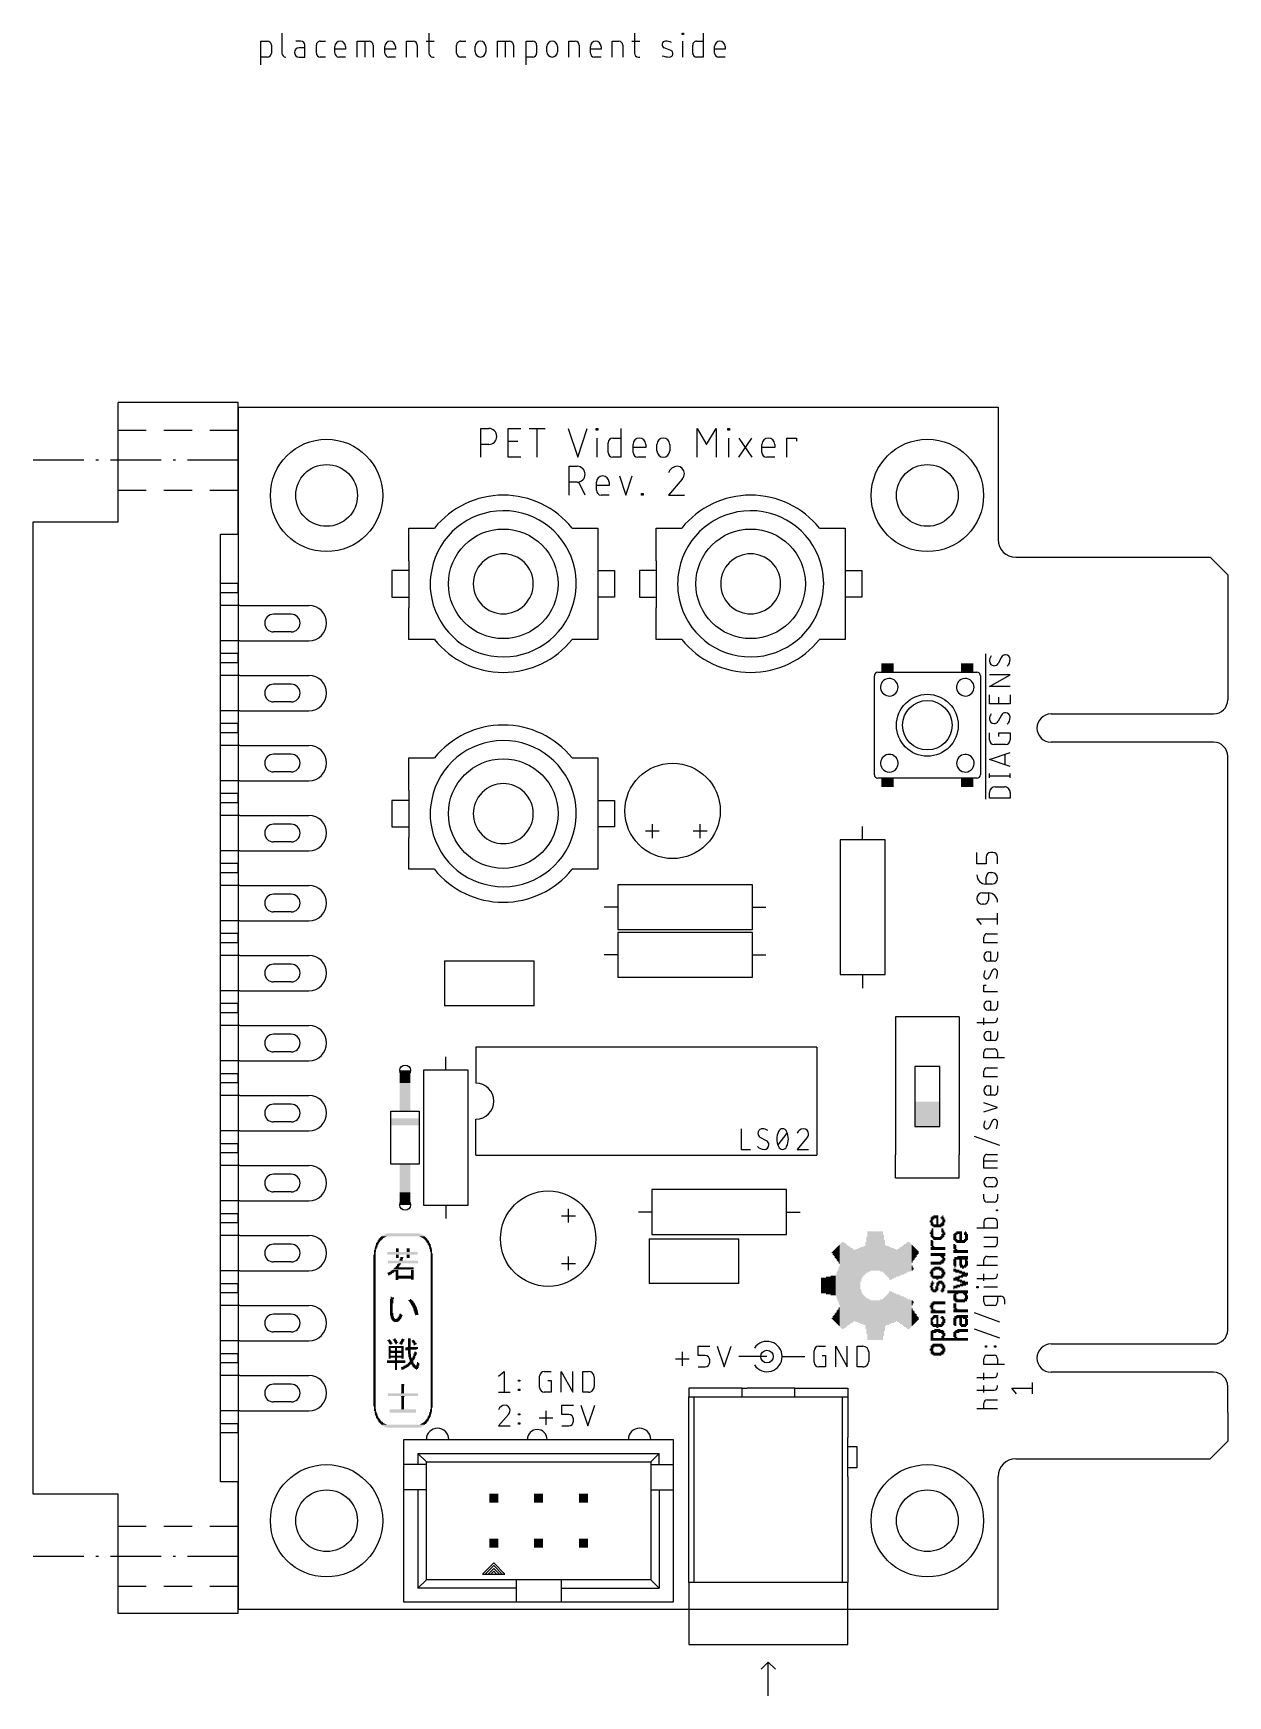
# Model space of a CAD drawing. Extents: x -11.6 to 56, y -4.9 to 89.1.
import ezdxf

# ---------------------------------------------------------------- set-up
doc = ezdxf.new("R2010")
doc.units = 0
for name, color, linetype in [('20', 30, 'CONTINUOUS'), ('21', 253, 'CONTINUOUS'), ('51', 253, 'CONTINUOUS')]:
    doc.layers.add(name, color=color, linetype=linetype)

# ---------------------------------------------------------------- blocks, each defined once
blk = doc.blocks.new('RECT')
blk.add_solid([(-0.5, -0.5), (0.5, -0.5), (-0.5, 0.5), (0.5, 0.5)])

msp = doc.modelspace()

# ---------------------------------------------------------------- linework, layer by layer
at = {"layer": '20'}
for p, q in [((0, 68), (0, 0)), ((0, 68), (43, 68)), ((43, 68), (43, 60.5)), ((44, 59.5), (55, 59.5)), ((55, 59.5), (56, 58.5)), ((56, 58.5), (56, 51.44)), ((46, 50.64), (55.2, 50.64)), ((55.2, 49.04), (46, 49.04)), ((56, 15.8), (56, 48.24)), ((46, 15), (55.2, 15)), ((55.2, 13.4), (46, 13.4)), ((56, 11.12), (56, 12.6)), ((56, 11.12), (56, 9.5)), ((55, 8.5), (56, 9.5)), ((44, 8.5), (55, 8.5)), ((43, 0), (43, 7.5)), ((0, 0), (43, 0))]:
    msp.add_line(p, q, dxfattribs=at)
for centre, radius, start, end in [((44, 60.5), 1, 180, 270), ((55.2, 51.44), 0.8, 270, 0), ((46, 49.84), 0.8, 90, 180), ((46, 49.84), 0.8, 180, 270), ((55.2, 48.24), 0.8, 0, 90), ((55.2, 15.8), 0.8, 270, 0), ((46, 14.2), 0.8, 90, 180), ((46, 14.2), 0.8, 180, 270), ((55.2, 12.6), 0.8, 0, 90), ((44, 7.5), 1, 90, 180)]:
    msp.add_arc(centre, radius, start, end, dxfattribs=at)
at = {"layer": '21'}
for p, q in [((1.2795, 87.3495), (1.2795, 88.6957)), ((1.2795, 88.6957), (1.6535, 88.6957)), ((1.8778, 88.4714), (1.8778, 88.0226)), ((2.4691, 89.1445), (2.4691, 88.0226)), ((3.5527, 88.6957), (3.2535, 88.6957)), ((3.777, 87.7983), (3.777, 88.4714)), ((4.4212, 88.0226), (4.4212, 88.4714)), ((4.6456, 88.6957), (4.9448, 88.6957)), ((6.7336, 87.7983), (6.7336, 88.6957)), ((6.7336, 88.6957), (7.4067, 88.6957)), ((7.1824, 87.7983), (7.1824, 88.6957)), ((7.6311, 88.4714), (7.6311, 87.7983)), ((9.5297, 87.7983), (9.5297, 88.6957)), ((9.5297, 88.6957), (9.9036, 88.6957)), ((10.128, 88.4714), (10.128, 87.7983)), ((10.6404, 88.6957), (11.0891, 88.6957)), ((10.79, 89.1445), (10.79, 88.0226)), ((12.3606, 88.0226), (12.3606, 88.4714)), ((12.5849, 88.6957), (12.8841, 88.6957)), ((14.673, 87.7983), (14.673, 88.6957)), ((14.673, 88.6957), (15.3461, 88.6957)), ((15.1217, 87.7983), (15.1217, 88.6957)), ((15.5704, 88.4714), (15.5704, 87.7983)), ((16.2913, 87.3495), (16.2913, 88.6957)), ((16.2913, 88.6957), (16.6652, 88.6957)), ((16.8896, 88.4714), (16.8896, 88.0226)), ((18.701, 87.7983), (18.701, 88.6957)), ((18.701, 88.6957), (19.0749, 88.6957)), ((19.2993, 88.4714), (19.2993, 87.7983)), ((21.1649, 87.7983), (21.1649, 88.6957)), ((21.1649, 88.6957), (21.5389, 88.6957)), ((21.7632, 88.4714), (21.7632, 87.7983)), ((22.2757, 88.6957), (22.7244, 88.6957)), ((22.4252, 89.1445), (22.4252, 88.0226)), ((25.1226, 89.0697), (25.1226, 89.1445)), ((25.1226, 89.1445), (25.1974, 89.1445)), ((25.1974, 89.0697), (25.1226, 89.0697)), ((25.16, 87.7983), (25.16, 88.6957)), ((25.1974, 89.1445), (25.1974, 89.0697)), ((25.7192, 88.0226), (25.7192, 88.4714)), ((25.9435, 88.6957), (26.3175, 88.6957)), ((26.3175, 89.1445), (26.3175, 87.7983)), ((1.6535, 87.7983), (1.2795, 87.7983)), ((3.777, 88.3218), (3.4405, 88.3218)), ((3.4405, 87.7983), (3.777, 87.7983)), ((4.9448, 87.7983), (4.6456, 87.7983)), ((5.4687, 88.0226), (5.4687, 88.3966)), ((6.067, 88.247), (5.4687, 88.247)), ((6.067, 87.7983), (5.6931, 87.7983)), ((6.067, 88.3966), (6.067, 88.247)), ((8.2977, 88.0226), (8.2977, 88.3966)), ((8.896, 88.247), (8.2977, 88.247)), ((8.896, 87.7983), (8.5221, 87.7983)), ((8.896, 88.3966), (8.896, 88.247)), ((11.0144, 87.7983), (11.0891, 87.7983)), ((12.8841, 87.7983), (12.5849, 87.7983)), ((13.4081, 88.0974), (13.4081, 88.3966)), ((14.0064, 88.3966), (14.0064, 88.0974)), ((16.6652, 87.7983), (16.2913, 87.7983)), ((17.469, 88.0974), (17.469, 88.3966)), ((18.0673, 88.3966), (18.0673, 88.0974)), ((19.9329, 88.0226), (19.9329, 88.3966)), ((20.5313, 88.247), (19.9329, 88.247)), ((20.5313, 87.7983), (20.1573, 87.7983)), ((20.5313, 88.3966), (20.5313, 88.247)), ((22.6496, 87.7983), (22.7244, 87.7983)), ((24.48, 88.1722), (24.1061, 88.3218)), ((26.3175, 87.7983), (25.9435, 87.7983)), ((26.9597, 88.0226), (26.9597, 88.3966)), ((27.558, 88.247), (26.9597, 88.247)), ((27.558, 87.7983), (27.1841, 87.7983)), ((27.558, 88.3966), (27.558, 88.247)), ((0, 68.25), (-6.8, 68.25)), ((-6.8, 66.7), (-6.8, 68.25)), ((0, 66.7), (0, 68.25)), ((13.7287, 65.1637), (13.7287, 66.7893)), ((13.7287, 66.7893), (14.1803, 66.7893)), ((15.2737, 65.1637), (15.2737, 66.7893)), ((15.2737, 66.7893), (15.9962, 66.7893)), ((16.4691, 66.7893), (17.3722, 66.7893)), ((16.9207, 65.1637), (16.9207, 66.7893)), ((18.6714, 66.7893), (19.2133, 65.1637)), ((19.2133, 65.1637), (19.7551, 66.7893)), ((20.2623, 66.699), (20.2623, 66.7893)), ((20.2623, 66.7893), (20.3526, 66.7893)), ((20.3526, 66.7893), (20.3526, 66.699)), ((21.6513, 66.7893), (21.6513, 65.1637)), ((25.966, 65.1637), (25.966, 66.7893)), ((25.966, 66.7893), (26.5078, 65.8862)), ((26.5078, 65.8862), (27.0497, 66.7893)), ((27.0497, 66.7893), (27.0497, 65.1637)), ((27.7132, 66.699), (27.7132, 66.7893)), ((27.7132, 66.7893), (27.8035, 66.7893)), ((27.8035, 66.7893), (27.8035, 66.699)), ((-6.8, 63.3), (-6.8, 66.7)), ((-6.8, 66.7), (-5.2, 66.7)), ((-4.2, 66.7), (-2.6, 66.7)), ((-1.6, 66.7), (0, 66.7)), ((0, 65), (0, 66.7)), ((14.1803, 65.8862), (13.7287, 65.8862)), ((15.2737, 66.0668), (15.8156, 66.0668)), ((20.3526, 66.699), (20.2623, 66.699)), ((20.3074, 65.1637), (20.3074, 66.2474)), ((20.9288, 65.4346), (20.9288, 65.9765)), ((21.1998, 66.2474), (21.6513, 66.2474)), ((22.343, 65.4346), (22.343, 65.8862)), ((23.0655, 65.8862), (23.0655, 65.7056)), ((23.6977, 65.5249), (23.6977, 65.8862)), ((24.4202, 65.8862), (24.4202, 65.5249)), ((27.8035, 66.699), (27.7132, 66.699)), ((27.7583, 65.1637), (27.7583, 66.2474)), ((28.335, 65.1637), (29.0574, 66.2474)), ((28.335, 66.2474), (29.0574, 65.1637)), ((29.6376, 65.4346), (29.6376, 65.8862)), ((30.36, 65.8862), (30.36, 65.7056)), ((31.0528, 65.1637), (31.0528, 66.2474)), ((31.0528, 66.2474), (31.5947, 66.2474)), ((31.5947, 66.2474), (31.5947, 66.0668)), ((-8.7333, 65), (-11.6, 65)), ((-7.9147, 65), (-8.052, 65)), ((-4.3667, 65), (-7.2333, 65)), ((-3.548, 65), (-3.6853, 65)), ((0, 65), (-2.8667, 65)), ((0, 63.3), (0, 65)), ((15.9962, 65.1637), (15.2737, 65.1637)), ((21.6513, 65.1637), (21.1998, 65.1637)), ((23.0655, 65.7056), (22.343, 65.7056)), ((23.0655, 65.1637), (22.6139, 65.1637)), ((30.36, 65.7056), (29.6376, 65.7056)), ((30.36, 65.1637), (29.9085, 65.1637)), ((18.7293, 63.0206), (18.7293, 64.6462)), ((18.7293, 64.6462), (19.1809, 64.6462)), ((21.572, 64.1043), (21.9332, 63.0206)), ((21.9332, 63.0206), (22.2945, 64.1043)), ((-6.8, 61.5), (-6.8, 63.3)), ((-6.8, 63.3), (-5.2, 63.3)), ((-4.2, 63.3), (-2.6, 63.3)), ((-1.6, 63.3), (0, 63.3)), ((0, 60.8), (0, 63.3)), ((19.1809, 63.7431), (18.7293, 63.7431)), ((19.6324, 63.0206), (19.2712, 63.7431)), ((20.2694, 63.2915), (20.2694, 63.7431)), ((20.9919, 63.5624), (20.2694, 63.5624)), ((20.9919, 63.0206), (20.5403, 63.0206)), ((20.9919, 63.7431), (20.9919, 63.5624)), ((22.826, 63.0206), (22.826, 63.1109)), ((22.826, 63.1109), (22.9163, 63.1109)), ((22.9163, 63.0206), (22.826, 63.0206)), ((22.9163, 63.1109), (22.9163, 63.0206)), ((25.115, 63.9237), (24.3474, 63.0206)), ((24.3474, 63.0206), (25.2505, 63.0206)), ((-11.6, 6.5), (-11.6, 61.5)), ((-11.6, 61.5), (-6.8, 61.5)), ((9.65, 59.3), (9.65, 61.15)), ((9.65, 61.15), (11.1, 61.15)), ((18.9, 61.15), (20.35, 61.15)), ((20.35, 61.15), (20.35, 59.3)), ((23.65, 59.3), (23.65, 61.15)), ((23.65, 61.15), (25.1, 61.15)), ((32.9, 61.15), (34.35, 61.15)), ((34.35, 61.15), (34.35, 59.3)), ((-1, 7.2), (-1, 60.8)), ((-1, 60.8), (0, 60.8)), ((0, 58.01), (-1, 58.01)), ((-1, 57.51), (0, 57.51)), ((0, 57.51), (0, 58.01)), ((0.1, 56.78), (-1, 56.78)), ((9.65, 54.85), (9.65, 56.65)), ((20.35, 56.7), (20.35, 54.85)), ((23.65, 54.85), (23.65, 56.65)), ((34.35, 56.7), (34.35, 54.85)), ((0.1, 54.78), (-1, 54.78)), ((11.1, 54.85), (9.65, 54.85)), ((20.35, 54.85), (18.9, 54.85)), ((25.1, 54.85), (23.65, 54.85)), ((34.35, 54.85), (32.9, 54.85)), ((0, 54.05), (-1, 54.05)), ((0, 53.55), (0, 54.05)), ((42.3132, 45.8177), (42.3132, 54.036)), ((43.198, 53.8554), (43.0033, 53.4984)), ((-1, 53.55), (0, 53.55)), ((0.1, 52.82), (-1, 52.82)), ((36, 47.6), (36, 52.75)), ((37.55, 53), (40.45, 53)), ((42, 52.75), (42, 47.25)), ((42.5164, 52.1931), (43.6848, 52.8422)), ((43.6848, 52.8422), (42.5164, 52.8422)), ((43.6848, 52.1931), (42.5164, 52.1931)), ((0.1, 50.82), (-1, 50.82)), ((42.5164, 51.2048), (42.5164, 51.7241)), ((43.6848, 51.2048), (42.5164, 51.2048)), ((43.0357, 51.2048), (43.0357, 51.5942)), ((43.6848, 51.7241), (43.6848, 51.2048)), ((0, 50.09), (-1, 50.09)), ((0, 49.59), (0, 50.09)), ((43.198, 50.5788), (43.0033, 50.2218)), ((-1, 49.59), (0, 49.59)), ((42.5164, 49.1762), (42.5164, 49.5656)), ((43.4252, 48.9165), (42.7761, 48.9165)), ((43.0357, 49.3709), (43.0357, 49.5656)), ((43.0357, 49.5656), (43.6848, 49.5656)), ((43.6848, 49.5656), (43.6848, 49.1762)), ((0.1, 48.86), (-1, 48.86)), ((9.65, 46.3), (9.65, 48.15)), ((9.65, 48.15), (11.1, 48.15)), ((18.9, 48.15), (20.35, 48.15)), ((20.35, 48.15), (20.35, 46.3)), ((42.5164, 48.06), (43.6848, 48.4494)), ((43.6848, 47.6705), (42.5164, 48.06)), ((43.3927, 48.3521), (43.3927, 47.7679)), ((42.5164, 47.0158), (42.5164, 47.2754)), ((42.5164, 47.1456), (43.6848, 47.1456)), ((43.6848, 47.0158), (43.6848, 47.2754)), ((0.1, 46.86), (-1, 46.86)), ((0, 46.13), (-1, 46.13)), ((0, 45.63), (0, 46.13)), ((40.45, 47), (37.6, 47)), ((42.5164, 45.8685), (42.5164, 46.1931)), ((42.841, 46.5176), (43.3603, 46.5176)), ((43.6848, 46.1931), (43.6848, 45.8685)), ((-1, 45.63), (0, 45.63)), ((43.6848, 45.8685), (42.5164, 45.8685)), ((0.1, 44.9), (-1, 44.9)), ((23.4411, 43.6177), (23.4411, 44.3966)), ((26.1399, 43.6176), (26.1399, 44.3965)), ((35.3375, 43.5131), (35.3375, 44.2751)), ((9.65, 41.85), (9.65, 43.65)), ((20.35, 43.7), (20.35, 41.85)), ((23.8305, 44.0071), (23.0516, 44.0071)), ((26.5293, 44.007), (25.7504, 44.007)), ((34.0675, 43.5131), (34.0675, 35.8931)), ((36.6075, 43.5131), (34.0675, 43.5131)), ((36.6075, 35.8931), (36.6075, 43.5131)), ((0.1, 42.9), (-1, 42.9)), ((41.8021, 42.1562), (41.8021, 42.8053)), ((42.3213, 42.5457), (42.3213, 42.1562)), ((42.7108, 42.8053), (42.581, 42.8053)), ((42.9704, 42.1562), (42.9704, 42.5457)), ((0, 42.17), (-1, 42.17)), ((-1, 41.67), (0, 41.67)), ((0, 41.67), (0, 42.17)), ((11.1, 41.85), (9.65, 41.85)), ((20.35, 41.85), (18.9, 41.85)), ((42.3213, 42.1562), (41.8021, 42.1562)), ((42.3213, 41.0132), (42.3213, 41.4027)), ((42.581, 41.6623), (42.6459, 41.6623)), ((0.1, 40.94), (-1, 40.94)), ((29.095, 40.9806), (21.475, 40.9806)), ((21.475, 40.9806), (21.475, 38.4406)), ((29.095, 38.4406), (29.095, 40.9806)), ((42.1266, 40.5193), (42.4512, 40.5193)), ((42.6459, 41.0132), (42.3213, 41.0132)), ((42.4512, 40.5193), (42.4512, 40.1298)), ((21.475, 39.7106), (20.713, 39.7106)), ((29.095, 39.7106), (29.857, 39.7106)), ((42.1915, 39.8702), (42.1266, 39.8702)), ((0.1, 38.94), (-1, 38.94)), ((42.0617, 38.7272), (41.8021, 39.0518)), ((41.8021, 39.0518), (42.9704, 39.0518)), ((42.9704, 38.7272), (42.9704, 39.3763)), ((0, 38.21), (-1, 38.21)), ((-1, 37.71), (0, 37.71)), ((0, 37.71), (0, 38.21)), ((21.475, 38.4406), (29.095, 38.4406)), ((29.095, 38.2819), (21.475, 38.2819)), ((21.475, 38.2819), (21.475, 35.7419)), ((29.095, 35.7419), (29.095, 38.2819)), ((42.1915, 37.6872), (42.1915, 38.0118)), ((42.9704, 37.6872), (42.1915, 37.6872)), ((42.3863, 38.2065), (42.9704, 38.2065)), ((0.1, 36.98), (-1, 36.98)), ((21.475, 37.0119), (20.713, 37.0119)), ((29.095, 37.0119), (29.857, 37.0119)), ((42.4512, 37.1778), (42.581, 37.1778)), ((42.581, 37.1778), (42.581, 36.6585)), ((42.9704, 37.1778), (42.9704, 36.8532)), ((11.6681, 36.6713), (16.7481, 36.6713)), ((11.6681, 36.6713), (11.6681, 34.1313)), ((16.7481, 34.1313), (16.7481, 36.6713)), ((21.475, 35.7419), (29.095, 35.7419)), ((34.0675, 35.8931), (36.6075, 35.8931)), ((35.3375, 35.8931), (35.3375, 35.1311)), ((42.7757, 36.6585), (42.4512, 36.6585)), ((42.6459, 36.0898), (42.5161, 35.7653)), ((0.1, 34.98), (-1, 34.98)), ((42.1915, 34.9126), (42.1915, 35.302)), ((42.1915, 35.302), (42.3213, 35.302)), ((42.9704, 34.9126), (42.1915, 34.9126)), ((0, 34.25), (-1, 34.25)), ((0, 33.75), (0, 34.25)), ((16.7481, 34.1313), (11.6681, 34.1313)), ((42.4512, 34.3965), (42.581, 34.3965)), ((42.7757, 33.8772), (42.4512, 33.8772)), ((42.581, 34.3965), (42.581, 33.8772)), ((42.9704, 34.3965), (42.9704, 34.0719)), ((-1, 33.75), (0, 33.75)), ((0.1, 33.02), (-1, 33.02)), ((40.8, 33.5), (37.2, 33.5)), ((37.2, 33.5), (37.2, 32.3)), ((40.8, 33.5), (40.8, 32.3)), ((41.8021, 33.1864), (42.7757, 33.1864)), ((42.1915, 33.0566), (42.1915, 33.4461)), ((42.9704, 33.3811), (42.9704, 33.4461)), ((42.4512, 32.682), (42.581, 32.682)), ((42.7757, 32.1627), (42.4512, 32.1627)), ((42.581, 32.682), (42.581, 32.1627)), ((42.9704, 32.682), (42.9704, 32.3574)), ((11.7475, 30.48), (11.7475, 31.242)), ((32.7501, 31.7818), (13.4461, 31.7818)), ((13.4461, 31.7818), (13.4461, 29.7498)), ((32.7501, 31.7818), (32.7501, 25.6858)), ((42.1915, 31.178), (42.1915, 31.5026)), ((43.3599, 31.178), (42.1915, 31.178)), ((42.3863, 31.6973), (42.7757, 31.6973)), ((42.9704, 31.5026), (42.9704, 31.178)), ((0.1, 31.02), (-1, 31.02)), ((0, 30.29), (-1, 30.29)), ((0, 29.79), (0, 30.29)), ((10.4775, 30.48), (10.4775, 22.86)), ((13.0175, 30.48), (10.4775, 30.48)), ((13.0175, 22.86), (13.0175, 30.48)), ((37.2, 30.7), (37.2, 29.8)), ((39.7, 30.7), (38.3, 30.7)), ((38.3, 30.7), (38.3, 27.3)), ((39.7, 27.3), (39.7, 30.7)), ((40.8, 30.7), (40.8, 29.8)), ((42.1915, 30.1053), (42.1915, 30.4299)), ((42.9704, 30.1053), (42.1915, 30.1053)), ((42.3863, 30.6246), (42.9704, 30.6246)), ((-1, 29.79), (0, 29.79)), ((42.4512, 29.5959), (42.581, 29.5959)), ((42.581, 29.5959), (42.581, 29.0766)), ((42.9704, 29.5959), (42.9704, 29.2714)), ((0.1, 29.06), (-1, 29.06)), ((42.9704, 28.3838), (42.1915, 28.6434)), ((42.1915, 28.1241), (42.9704, 28.3838)), ((42.7757, 29.0766), (42.4512, 29.0766)), ((8.6456, 25.17), (8.6456, 28.17)), ((8.6456, 28.17), (10.2456, 28.17)), ((10.2456, 28.17), (10.2456, 25.17)), ((13.4461, 25.6858), (13.4461, 27.7178)), ((37.2, 28.2), (37.2, 27.3)), ((38.3, 27.3), (39.7, 27.3)), ((40.8, 28.2), (40.8, 27.3)), ((42.6459, 27.5935), (42.5161, 27.269)), ((0.1, 27.06), (-1, 27.06)), ((28.4671, 27.1748), (28.4671, 26.0064)), ((29.8985, 26.4933), (29.5415, 26.688)), ((30.549, 26.2661), (31.0683, 26.9152)), ((32.1788, 26.6555), (31.6271, 26.0064)), ((43.1003, 26.2191), (41.6722, 26.7384)), ((0, 26.33), (-1, 26.33)), ((-1, 25.83), (0, 25.83)), ((0, 25.83), (0, 26.33)), ((13.4461, 25.6858), (32.7501, 25.6858)), ((28.4671, 26.0064), (28.9863, 26.0064)), ((31.6271, 26.0064), (32.2762, 26.0064)), ((37.2, 24.4), (37.2, 25.7)), ((40.8, 24.4), (40.8, 25.7)), ((42.1915, 24.9463), (42.1915, 25.5305)), ((42.3863, 25.7252), (42.9704, 25.7252)), ((0.1, 25.1), (-1, 25.1)), ((10.2456, 25.17), (8.6456, 25.17)), ((42.9704, 25.3358), (42.1915, 25.3358)), ((42.9704, 24.9463), (42.1915, 24.9463)), ((31.0356, 23.7331), (23.4156, 23.7331)), ((23.4156, 23.7331), (23.4156, 21.1931)), ((31.0356, 21.1931), (31.0356, 23.7331)), ((37.2, 24.4), (40.8, 24.4)), ((42.4512, 24.4143), (42.7108, 24.4143)), ((42.7108, 23.895), (42.4512, 23.895)), ((0.1, 23.1), (-1, 23.1)), ((10.4775, 22.86), (13.0175, 22.86)), ((11.7475, 22.86), (11.7475, 22.098)), ((18.6892, 21.8645), (18.6892, 22.6434)), ((42.1915, 23.2148), (42.1915, 23.4744)), ((42.7757, 23.0201), (42.3863, 23.0201)), ((42.9055, 22.522), (42.9055, 22.5869)), ((42.9055, 22.5869), (42.9704, 22.5869)), ((42.9704, 23.4744), (42.9704, 23.2148)), ((42.9704, 22.5869), (42.9704, 22.522)), ((0, 22.37), (-1, 22.37)), ((-1, 21.87), (0, 21.87)), ((0, 21.87), (0, 22.37)), ((18.2997, 22.254), (19.0787, 22.254)), ((23.4156, 22.4631), (22.6536, 22.4631)), ((31.0356, 22.4631), (31.7976, 22.4631)), ((42.1915, 21.9014), (42.1915, 21.5768)), ((42.7757, 22.0961), (42.3863, 22.0961)), ((42.9704, 22.522), (42.9055, 22.522)), ((42.9704, 21.5768), (42.9704, 21.9014)), ((0.1, 21.14), (-1, 21.14)), ((23.2569, 20.955), (23.2569, 18.415)), ((23.2569, 20.955), (28.3369, 20.955)), ((23.4156, 21.1931), (31.0356, 21.1931)), ((28.3369, 18.415), (28.3369, 20.955)), ((41.8021, 21.5768), (42.9704, 21.5768)), ((42.9704, 21.0234), (42.1915, 21.0234)), ((42.9704, 20.6989), (42.9704, 21.0234)), ((18.6891, 19.1657), (18.6891, 19.9446)), ((42.1915, 20.5041), (42.7757, 20.5041)), ((42.1915, 19.4373), (42.1915, 19.7619)), ((42.3863, 19.9566), (42.9704, 19.9566)), ((0.1, 19.14), (-1, 19.14)), ((18.2996, 19.5552), (19.0786, 19.5552)), ((42.9704, 19.4373), (41.8021, 19.4373)), ((42.1915, 18.5786), (42.1915, 18.9681)), ((42.9704, 18.9032), (42.9704, 18.9681)), ((0, 18.41), (-1, 18.41)), ((-1, 17.91), (0, 17.91)), ((0, 17.91), (0, 18.41)), ((28.3369, 18.415), (23.2569, 18.415)), ((41.8021, 18.7084), (42.7757, 18.7084)), ((41.8021, 18.1786), (41.8021, 18.2435)), ((41.8021, 18.2435), (41.867, 18.2435)), ((41.867, 18.1786), (41.8021, 18.1786)), ((41.867, 18.2435), (41.867, 18.1786)), ((42.9704, 18.2111), (42.1915, 18.2111)), ((0.1, 17.18), (-1, 17.18)), ((42.1915, 17.3783), (42.1915, 17.7028)), ((42.1915, 17.7028), (43.1652, 17.7028)), ((42.7757, 17.1835), (42.3863, 17.1835)), ((42.9704, 17.7028), (42.9704, 17.3783)), ((43.3599, 17.5081), (43.3599, 17.2485)), ((43.1003, 16.2369), (41.6722, 16.7562)), ((0.1, 15.18), (-1, 15.18)), ((43.1003, 15.3225), (41.6722, 15.8418)), ((0, 14.45), (-1, 14.45)), ((0, 13.95), (0, 14.45)), ((24.7481, 14.1577), (25.527, 14.1577)), ((25.1375, 13.7682), (25.1375, 14.5471)), ((26.0322, 14.3524), (26.0322, 14.8717)), ((26.0322, 14.8717), (26.6813, 14.8717)), ((26.4216, 14.3524), (26.0322, 14.3524)), ((27.1103, 14.8717), (27.4997, 13.7033)), ((27.4997, 13.7033), (27.8892, 14.8717)), ((29.9244, 14.2875), (28.3369, 14.2875)), ((30.7975, 14.2875), (32.0675, 14.2875)), ((32.5945, 13.9629), (32.5945, 14.6121)), ((32.8542, 14.8717), (33.2437, 14.8717)), ((33.0489, 14.3524), (33.2437, 14.3524)), ((33.2437, 14.3524), (33.2437, 13.7033)), ((33.8137, 13.7033), (33.8137, 14.8717)), ((33.8137, 14.8717), (34.4629, 13.7033)), ((34.4629, 13.7033), (34.4629, 14.8717)), ((35.0329, 13.7033), (35.0329, 14.8717)), ((35.0329, 14.8717), (35.3575, 14.8717)), ((35.6821, 14.5471), (35.6821, 14.0279)), ((42.1915, 13.8425), (42.1915, 14.1671)), ((42.2889, 14.8258), (42.2889, 14.8907)), ((42.2889, 14.8907), (42.3538, 14.8907)), ((42.3538, 14.8258), (42.2889, 14.8258)), ((42.3538, 14.8907), (42.3538, 14.8258)), ((42.3863, 14.3618), (42.7757, 14.3618)), ((42.8082, 14.8258), (42.8082, 14.8907)), ((42.8082, 14.8907), (42.8731, 14.8907)), ((42.8731, 14.8258), (42.8082, 14.8258)), ((42.8731, 14.8907), (42.8731, 14.8258)), ((42.9704, 14.1671), (42.9704, 13.8425)), ((-1, 13.95), (0, 13.95)), ((0.1, 13.22), (-1, 13.22)), ((14.7352, 13.1833), (15.0597, 13.443)), ((15.0597, 13.443), (15.0597, 12.2746)), ((17.0593, 12.5342), (17.0593, 13.1833)), ((17.3189, 13.443), (17.7084, 13.443)), ((18.2785, 12.2746), (18.2785, 13.443)), ((18.2785, 13.443), (18.9276, 12.2746)), ((18.9276, 12.2746), (18.9276, 13.443)), ((19.4977, 12.2746), (19.4977, 13.443)), ((19.4977, 13.443), (19.8222, 13.443)), ((26.0322, 13.7033), (26.4216, 13.7033)), ((26.6813, 13.9629), (26.6813, 14.0928)), ((33.2437, 13.7033), (32.8542, 13.7033)), ((35.3575, 13.7033), (35.0329, 13.7033)), ((43.3599, 13.8425), (42.1915, 13.8425)), ((42.1915, 12.9779), (42.1915, 13.3674)), ((42.9704, 13.3025), (42.9704, 13.3674)), ((14.7352, 12.2746), (15.3843, 12.2746)), ((15.8655, 12.8912), (15.8655, 12.9561)), ((15.8655, 12.9561), (15.9304, 12.9561)), ((15.9304, 12.8912), (15.8655, 12.8912)), ((15.8655, 12.3719), (15.8655, 12.4368)), ((15.8655, 12.4368), (15.9304, 12.4368)), ((15.9304, 12.3719), (15.8655, 12.3719)), ((15.9304, 12.9561), (15.9304, 12.8912)), ((15.9304, 12.4368), (15.9304, 12.3719)), ((17.7084, 12.2746), (17.3189, 12.2746)), ((17.5136, 12.9237), (17.7084, 12.9237)), ((17.7084, 12.9237), (17.7084, 12.2746)), ((19.8222, 12.2746), (19.4977, 12.2746)), ((20.1468, 13.1184), (20.1468, 12.5991)), ((28.5, 12.5), (25.5, 12.5)), ((25.5, 12.5), (25.5, 12)), ((28.5, 12.5), (28.5, 12)), ((28.5, 12.5), (28.8, 12.5)), ((31.5, 12.5), (31.2, 12.5)), ((31.5, 12), (31.5, 12.5)), ((31.5, 12.5), (34.5, 12.5)), ((34.5, 12.5), (34.5, 12)), ((41.8021, 13.1077), (42.7757, 13.1077)), ((41.8021, 12.3838), (42.7757, 12.3838)), ((42.1915, 12.254), (42.1915, 12.6435)), ((42.9704, 12.5786), (42.9704, 12.6435)), ((44.0404, 12.1708), (43.7808, 12.4954)), ((43.7808, 12.4954), (44.9492, 12.4954)), ((44.9492, 12.1708), (44.9492, 12.8199)), ((18.3166, 11.0187), (18.3166, 11.538)), ((18.3166, 11.538), (18.9657, 11.538)), ((19.3947, 11.538), (19.7841, 10.3696)), ((19.7841, 10.3696), (20.1736, 11.538)), ((25.5, 1.5), (25.5, 12)), ((25.5, 12), (25.8, 12)), ((25.8, 12), (28.5, 12)), ((25.8, 1.5), (25.8, 12)), ((28.5, 12), (28.8, 12)), ((31.2, 12), (31.5, 12)), ((31.5, 12), (34.2, 12)), ((34.2, 12), (34.5, 12)), ((34.2, 9.5), (34.2, 12)), ((34.5, 12), (34.5, 9.7)), ((42.9704, 11.3221), (41.8021, 11.3221)), ((42.1915, 11.3221), (42.1915, 11.6466)), ((42.3863, 11.8413), (42.9704, 11.8413)), ((0.1, 11.22), (-1, 11.22)), ((0, 10.49), (-1, 10.49)), ((0, 9.99), (0, 10.49)), ((15.2869, 11.0187), (14.7352, 10.3696)), ((14.7352, 10.3696), (15.3843, 10.3696)), ((15.8655, 10.9862), (15.8655, 11.0511)), ((15.8655, 11.0511), (15.9304, 11.0511)), ((15.9304, 10.9862), (15.8655, 10.9862)), ((15.8655, 10.4669), (15.8655, 10.5318)), ((15.8655, 10.5318), (15.9304, 10.5318)), ((15.9304, 10.4669), (15.8655, 10.4669)), ((15.9304, 11.0511), (15.9304, 10.9862)), ((15.9304, 10.5318), (15.9304, 10.4669)), ((17.0325, 10.8239), (17.8114, 10.8239)), ((17.4219, 10.4345), (17.4219, 11.2134)), ((18.706, 11.0187), (18.3166, 11.0187)), ((18.3166, 10.3696), (18.706, 10.3696)), ((18.9657, 10.6292), (18.9657, 10.759)), ((-1, 9.99), (0, 9.99)), ((9.38, 9.6038), (24.62, 9.6038)), ((9.38, 8.175), (9.38, 9.6038)), ((24.62, 9.6038), (24.62, 8.175)), ((10.1737, 8.81), (23.8263, 8.81)), ((10.1737, 8.81), (10.1737, 8.175)), ((10.1737, 8.81), (10.65, 8.3338)), ((23.35, 8.3338), (23.8263, 8.81)), ((23.8263, 8.175), (23.8263, 8.81)), ((9.38, 6.7463), (9.38, 8.175)), ((10.1737, 8.175), (9.38, 8.175)), ((10.65, 8.175), (10.1737, 8.175)), ((10.65, 8.3338), (23.35, 8.3338)), ((10.65, 8.175), (10.65, 8.3338)), ((10.65, 6.7463), (10.65, 8.175)), ((23.35, 8.3338), (23.35, 8.175)), ((23.35, 8.175), (23.35, 6.7463)), ((23.35, 8.175), (23.8263, 8.175)), ((23.8263, 8.175), (24.62, 8.175)), ((24.62, 8.175), (24.62, 6.7463)), ((34.2, 1.5), (34.2, 7.7)), ((0, 7.2), (-1, 7.2)), ((0, 4.7), (0, 7.2)), ((9.38, 0.3962), (9.38, 6.7463)), ((10.1737, 6.7463), (9.38, 6.7463)), ((10.65, 6.7463), (10.1737, 6.7463)), ((10.1737, 6.7463), (10.1737, 1.19)), ((10.65, 1.6662), (10.65, 6.7463)), ((23.35, 6.7463), (23.35, 1.6662)), ((23.35, 6.7463), (23.8263, 6.7463)), ((23.8263, 6.7463), (24.62, 6.7463)), ((23.8263, 6.7463), (23.8263, 1.19)), ((24.62, 6.7463), (24.62, 0.3962)), ((34.5, 7.5), (34.5, 1.5)), ((-6.8, 6.5), (-11.6, 6.5)), ((-6.8, 4.7), (-6.8, 6.5)), ((-6.8, 1.3), (-6.8, 4.7)), ((-6.8, 4.7), (-5.2, 4.7)), ((-4.2, 4.7), (-2.6, 4.7)), ((-1.6, 4.7), (0, 4.7)), ((0, 3), (0, 4.7)), ((-11.6, 3), (-8.7333, 3)), ((-8.052, 3), (-7.9147, 3)), ((-7.2333, 3), (-4.3667, 3)), ((-3.6853, 3), (-3.548, 3)), ((-2.8667, 3), (0, 3)), ((0, 1.3), (0, 3)), ((14.46, 2.6188), (13.825, 1.9838)), ((13.825, 1.9838), (13.9837, 1.9838)), ((14.46, 2.46), (13.9837, 1.9838)), ((13.9837, 1.9838), (14.1425, 1.9838)), ((14.46, 2.3013), (14.1425, 1.9838)), ((14.1425, 1.9838), (14.3012, 1.9838)), ((14.46, 2.1425), (14.3012, 1.9838)), ((14.3012, 1.9838), (14.6187, 1.9838)), ((15.095, 1.9838), (14.46, 2.6188)), ((14.9362, 1.9838), (14.46, 2.46)), ((14.7775, 1.9838), (14.46, 2.3013)), ((14.6187, 1.9838), (14.46, 2.1425)), ((14.6187, 1.9838), (14.7775, 1.9838)), ((14.7775, 1.9838), (14.9362, 1.9838)), ((14.9362, 1.9838), (15.095, 1.9838)), ((-6.8, -0.25), (-6.8, 1.3)), ((-6.8, 1.3), (-5.2, 1.3)), ((-4.2, 1.3), (-2.6, 1.3)), ((-1.6, 1.3), (0, 1.3)), ((0, -0.25), (0, 1.3)), ((10.1737, 1.19), (10.65, 1.6662)), ((15.73, 1.19), (10.1737, 1.19)), ((15.73, 1.6662), (10.65, 1.6662)), ((18.27, 1.6662), (15.73, 1.6662)), ((15.73, 1.6662), (15.73, 1.19)), ((15.73, 1.19), (15.73, 0.3962)), ((23.35, 1.6662), (18.27, 1.6662)), ((18.27, 1.6662), (18.27, 1.19)), ((18.27, 1.19), (18.27, 0.3962)), ((18.27, 1.19), (23.8263, 1.19)), ((23.35, 1.6662), (23.8263, 1.19)), ((25.8, 1.5), (25.5, 1.5)), ((25.5, 1.5), (25.5, -2)), ((34.2, 1.5), (25.8, 1.5)), ((34.5, 1.5), (34.2, 1.5)), ((34.5, -2), (34.5, 1.5)), ((15.73, 0.3962), (9.38, 0.3962)), ((18.27, 0.3962), (15.73, 0.3962)), ((24.62, 0.3962), (18.27, 0.3962)), ((0, -0.25), (-6.8, -0.25)), ((25.5, -2), (34.5, -2)), ((30, -3), (29.6, -3.4)), ((30, -4.9), (30, -3)), ((30, -3), (30.4, -3.4))]:
    msp.add_line(p, q, dxfattribs=at)
for centre, radius in [((5, 63), 3.1789), ((39, 63), 3.1789), ((5, 63), 1.7463), ((39, 63), 1.7463), ((15, 58), 3.1), ((29, 58), 3.1), ((39, 50), 1.75), ((39, 50), 1.4), ((15, 45), 3.1), ((24.5813, 45.1544), 2.6988), ((17.5419, 20.955), 2.6988), ((29.9244, 14.2875), 0.355), ((5, 5), 3.1789), ((39, 5), 3.1789), ((5, 5), 1.7463), ((39, 5), 1.7463)]:
    msp.add_circle(centre, radius, dxfattribs=at)
for centre, radius, start, end in [((1.6535, 88.4714), 0.2244, 0, 90), ((3.5527, 88.4714), 0.2244, 0, 90), ((4.6456, 88.4714), 0.2244, 89.9992, 180), ((5.7679, 88.3966), 0.2992, 0, 180), ((7.4067, 88.4714), 0.2244, 0, 90), ((8.5969, 88.3966), 0.2992, 0, 180), ((9.9036, 88.4714), 0.2244, 0, 90), ((12.5849, 88.4714), 0.2244, 89.9992, 180), ((13.7072, 88.3966), 0.2992, 0, 180), ((15.3461, 88.4714), 0.2244, 0, 90), ((16.6652, 88.4714), 0.2244, 0, 90), ((17.7682, 88.3966), 0.2992, 0, 180), ((19.0749, 88.4714), 0.2244, 0, 90), ((20.2321, 88.3966), 0.2992, 0, 180), ((21.5389, 88.4714), 0.2244, 0, 90), ((24.1781, 88.5018), 0.1939, 89.181, 248.1986), ((24.1687, 87.8465), 0.8493, 65.7609, 89.181), ((25.9435, 88.4714), 0.2244, 89.9992, 180), ((27.2589, 88.3966), 0.2992, 0, 180), ((1.6535, 88.0226), 0.2244, 270.0008, 0), ((2.6935, 88.0226), 0.2244, 180, 270), ((3.4405, 88.06), 0.2618, 90, 270), ((4.6456, 88.0226), 0.2244, 180, 270), ((5.6931, 88.0226), 0.2244, 180, 270), ((8.5221, 88.0226), 0.2244, 180, 270), ((11.0144, 88.0226), 0.2244, 180, 270), ((12.5849, 88.0226), 0.2244, 180, 270), ((13.7072, 88.0974), 0.2992, 180, 0), ((16.6652, 88.0226), 0.2244, 270.0008, 0), ((17.7682, 88.0974), 0.2992, 180, 0), ((20.1573, 88.0226), 0.2244, 180, 270), ((22.6496, 88.0226), 0.2244, 180, 270), ((24.4233, 89.0666), 1.2684, 250.2096, 269.181), ((24.408, 87.9922), 0.1939, 269.181, 68.1986), ((25.9435, 88.0226), 0.2244, 180, 270), ((27.1841, 88.0226), 0.2244, 180, 270), ((14.1803, 66.3377), 0.4516, 270, 90), ((21.1998, 65.9765), 0.2709, 90, 180), ((22.7042, 65.8862), 0.3612, 0, 180), ((24.0589, 65.8862), 0.3612, 0, 180), ((29.9988, 65.8862), 0.3612, 0, 180), ((21.1998, 65.4346), 0.2709, 180, 270), ((22.6139, 65.4346), 0.2709, 180, 270), ((24.0589, 65.5249), 0.3612, 180, 0), ((29.9085, 65.4346), 0.2709, 180, 270), ((19.1809, 64.1946), 0.4516, 270, 90), ((20.6306, 63.7431), 0.3612, 0, 180), ((24.8441, 64.1241), 0.5221, 90.0001, 162.0549), ((24.8441, 64.2398), 0.4064, 0, 90), ((24.814, 64.2398), 0.4365, 313.6036, 359.9997), ((15, 58), 5.0133, 38.9278, 141.0722), ((20.5403, 63.2915), 0.2709, 180, 270), ((29, 58), 5.0133, 38.9278, 141.0722), ((15.0051, 58), 4.1332, 11.8671, 168.8403), ((29.0051, 58), 4.1332, 11.8671, 168.8403), ((15, 58), 1.6971, 135, 45), ((29, 58), 1.6971, 135, 45), ((14.9949, 58), 4.1332, 191.8671, 348.8403), ((28.9949, 58), 4.1332, 191.8671, 348.8403), ((15, 58), 5.0132, 218.9275, 321.0725), ((29, 58), 5.0132, 218.9275, 321.0725), ((43.0033, 53.6282), 0.4868, 143.1294, 180), ((42.7761, 53.6282), 0.2596, 180, 270), ((43.4252, 53.7215), 0.2637, 90.0001, 149.4899), ((43.4252, 53.7256), 0.2596, 0, 90), ((43.1363, 53.7256), 0.5485, 314.761, 359.9999), ((42.7761, 53.6323), 0.2637, 269.9998, 329.4902), ((36.8467, 52.1498), 0.4975, 142.8791, 44.749), ((41.1467, 52.1498), 0.4975, 142.8791, 44.749), ((15, 45), 5.0133, 38.9278, 141.0722), ((43.0033, 50.3516), 0.4868, 143.1294, 180), ((42.7761, 50.3516), 0.2596, 180, 270), ((42.7761, 50.3557), 0.2637, 269.9998, 329.4902), ((43.4252, 50.4449), 0.2637, 90.0001, 149.4899), ((43.4252, 50.449), 0.2596, 0, 90), ((43.1363, 50.449), 0.5485, 314.761, 359.9999), ((15.0051, 45), 4.1332, 11.8671, 168.8403), ((42.7761, 49.1762), 0.2596, 180.0014, 270), ((43.4252, 49.1762), 0.2596, 270, 0), ((36.85, 47.85), 0.5, 323.1301, 216.8699), ((41.1533, 47.8502), 0.4975, 322.8791, 224.749), ((15, 45), 1.6971, 135, 45), ((42.841, 46.1931), 0.3246, 90, 180), ((43.3603, 46.1931), 0.3246, 359.9994, 90), ((14.9949, 45), 4.1332, 191.8671, 348.8403), ((42.581, 42.5457), 0.2596, 90, 180), ((42.7108, 42.5457), 0.2596, 0, 90), ((15, 45), 5.0132, 218.9275, 321.0725), ((42.3213, 41.5325), 0.5193, 180.0007, 270), ((42.581, 41.4027), 0.2596, 90, 180), ((42.6459, 41.3377), 0.3246, 270, 90), ((42.1266, 40.1947), 0.3246, 90, 270), ((42.4512, 40), 0.5193, 0, 90), ((42.1915, 40.1298), 0.2596, 270, 0), ((42.3863, 38.0118), 0.1947, 90.0009, 180), ((42.4512, 36.9182), 0.2596, 90, 270), ((42.7757, 36.8532), 0.1947, 270, 0), ((42.3598, 35.8278), 0.1683, 179.1818, 338.1989), ((42.9286, 35.8197), 0.7371, 155.7611, 179.1819), ((42.8022, 36.0273), 0.1683, 359.1819, 158.1986), ((41.8697, 36.0406), 1.1008, 340.209, 359.1819), ((42.4512, 34.1369), 0.2596, 90, 270), ((42.7757, 34.0719), 0.1947, 270, 0), ((42.7757, 33.3811), 0.1947, 270, 0), ((42.4512, 32.4224), 0.2596, 90, 270), ((42.7757, 32.3574), 0.1947, 270, 0), ((42.3863, 31.5026), 0.1947, 90.0009, 180), ((42.7757, 31.5026), 0.1947, 0, 90), ((42.3863, 30.4299), 0.1947, 90.0009, 180), ((13.4461, 28.7338), 1.016, 270, 90), ((42.4512, 29.3363), 0.2596, 90, 270), ((42.7757, 29.2714), 0.1947, 270, 0), ((42.3598, 27.3315), 0.1683, 179.1818, 338.1989), ((42.9286, 27.3234), 0.7371, 155.7611, 179.1819), ((42.8022, 27.531), 0.1683, 359.1819, 158.1986), ((41.8697, 27.5443), 1.1008, 340.209, 359.1819), ((29.6753, 26.9152), 0.2637, 179.9998, 239.4902), ((29.6713, 26.9152), 0.2596, 89.9993, 180), ((29.6713, 26.688), 0.4868, 53.1301, 89.9993), ((29.7646, 26.2661), 0.2637, 0.0001, 59.4899), ((31.4469, 26.5906), 0.9628, 154.0109, 180.0001), ((31.447, 26.5906), 0.9629, 180, 205.9888), ((30.8086, 26.9347), 0.2402, 90, 161.0751), ((30.8086, 26.9347), 0.2402, 18.9248, 90.0002), ((30.1703, 26.5906), 0.9629, 359.9999, 25.9891), ((30.1703, 26.5906), 0.9629, 334.0112, 360), ((31.9841, 26.7996), 0.3753, 90.0001, 162.0549), ((31.9841, 26.8827), 0.2921, 0, 90), ((31.9624, 26.8827), 0.3138, 313.604, 359.9996), ((29.7687, 26.5549), 0.5485, 224.761, 269.9999), ((29.7687, 26.2661), 0.2596, 270, 0), ((30.8086, 26.2466), 0.2402, 198.9254, 269.9998), ((30.8086, 26.2466), 0.2402, 270, 341.0747), ((42.3863, 25.5305), 0.1947, 90, 180), ((42.4512, 24.1547), 0.2596, 90, 270), ((42.7108, 24.1547), 0.2596, 270, 90), ((42.3863, 23.2148), 0.1947, 180, 270), ((42.7757, 23.2148), 0.1947, 270, 0), ((42.3863, 21.9014), 0.1947, 90, 180), ((42.7757, 21.9014), 0.1947, 0, 90), ((42.7757, 20.6989), 0.1947, 270, 0), ((42.3863, 19.7619), 0.1947, 90.0009, 180), ((42.7757, 18.9032), 0.1947, 270, 0), ((42.3863, 17.3783), 0.1947, 180, 270), ((42.7757, 17.3783), 0.1947, 270, 0), ((43.1652, 17.5081), 0.1947, 0, 90), ((29.9244, 14.2875), 0.8586, 213.6901, 146.3099), ((26.4216, 14.0928), 0.2596, 0, 90), ((32.8542, 14.6121), 0.2596, 90.0007, 180), ((35.3575, 14.5471), 0.3246, 0, 90), ((42.3863, 14.1671), 0.1947, 90.0009, 180), ((42.7757, 14.1671), 0.1947, 0, 90), ((17.3189, 13.1833), 0.2596, 90.0007, 180), ((19.8222, 13.1184), 0.3246, 0, 90), ((26.4216, 13.9629), 0.2596, 270, 0), ((32.8542, 13.9629), 0.2596, 180, 270), ((35.3575, 14.0279), 0.3246, 269.9994, 0), ((42.7757, 13.3025), 0.1947, 270, 0), ((17.3189, 12.5342), 0.2596, 180, 270), ((19.8222, 12.5991), 0.3246, 269.9994, 0), ((42.7757, 12.5786), 0.1947, 270, 0), ((15.0922, 11.1627), 0.3753, 90.0001, 162.0549), ((15.0922, 11.2459), 0.2921, 0, 90), ((42.3863, 11.6466), 0.1947, 90.0009, 180), ((15.0705, 11.2459), 0.3138, 313.604, 359.9996), ((18.706, 10.759), 0.2596, 0, 90), ((18.706, 10.6292), 0.2596, 270, 0), ((11.285, 9.6038), 0.635, 0, 180), ((16.9207, 9.6038), 0.5556, 0, 180), ((22.715, 9.6038), 0.635, 0, 180)]:
    msp.add_arc(centre, radius, start, end, dxfattribs=at)
at = {"layer": '51'}
for p, q in [((9.65, 59.3), (9.65, 58.75)), ((20.35, 59.3), (20.35, 58.75)), ((23.65, 59.3), (23.65, 58.75)), ((34.35, 59.3), (34.35, 58.75)), ((9.65, 58.75), (8.7, 58.75)), ((8.7, 58.75), (8.7, 57.25)), ((9.65, 58.75), (9.65, 57.25)), ((20.35, 58.75), (20.35, 57.25)), ((20.35, 58.75), (21.3, 58.75)), ((21.3, 58.75), (21.3, 57.25)), ((23.65, 58.75), (22.7, 58.75)), ((22.7, 58.75), (22.7, 57.25)), ((23.65, 58.75), (23.65, 57.25)), ((34.35, 58.75), (34.35, 57.25)), ((34.35, 58.75), (35.3, 58.75)), ((35.3, 58.75), (35.3, 57.25)), ((0.1, 56.78), (4, 56.78)), ((8.7, 57.25), (9.65, 57.25)), ((9.65, 57.25), (9.65, 56.65)), ((20.35, 57.25), (20.35, 56.7)), ((21.3, 57.25), (20.35, 57.25)), ((22.7, 57.25), (23.65, 57.25)), ((23.65, 57.25), (23.65, 56.65)), ((34.35, 57.25), (34.35, 56.7)), ((35.3, 57.25), (34.35, 57.25)), ((3, 56.28), (2, 56.28)), ((0.1, 54.78), (4, 54.78)), ((3, 55.28), (2, 55.28)), ((0.1, 52.82), (4, 52.82)), ((36, 52.75), (36, 52.8)), ((36.2, 53), (37.55, 53)), ((40.45, 53), (41.8, 53)), ((42, 52.8), (42, 52.75)), ((3, 52.32), (2, 52.32)), ((0.1, 50.82), (4, 50.82)), ((3, 51.32), (2, 51.32)), ((0.1, 48.86), (4, 48.86)), ((3, 48.36), (2, 48.36)), ((3, 47.36), (2, 47.36)), ((36, 47.2), (36, 47.6)), ((42, 47.25), (42, 47.2)), ((0.1, 46.86), (4, 46.86)), ((9.65, 46.3), (9.65, 45.75)), ((20.35, 46.3), (20.35, 45.75)), ((37.6, 47), (36.2, 47)), ((41.8, 47), (40.45, 47)), ((9.65, 45.75), (8.7, 45.75)), ((8.7, 45.75), (8.7, 44.25)), ((9.65, 45.75), (9.65, 44.25)), ((20.35, 45.75), (20.35, 44.25)), ((20.35, 45.75), (21.3, 45.75)), ((21.3, 45.75), (21.3, 44.25)), ((0.1, 44.9), (4, 44.9)), ((3, 44.4), (2, 44.4)), ((8.7, 44.25), (9.65, 44.25)), ((9.65, 44.25), (9.65, 43.65)), ((20.35, 44.25), (20.35, 43.7)), ((21.3, 44.25), (20.35, 44.25)), ((3, 43.4), (2, 43.4)), ((0.1, 42.9), (4, 42.9)), ((0.1, 40.94), (4, 40.94)), ((3, 40.44), (2, 40.44)), ((0.1, 38.94), (4, 38.94)), ((3, 39.44), (2, 39.44)), ((0.1, 36.98), (4, 36.98)), ((3, 36.48), (2, 36.48)), ((0.1, 34.98), (4, 34.98)), ((3, 35.48), (2, 35.48)), ((0.1, 33.02), (4, 33.02)), ((3, 32.52), (2, 32.52)), ((37.2, 32.3), (37.2, 30.7)), ((40.8, 32.3), (40.8, 30.7)), ((3, 31.52), (2, 31.52)), ((0.1, 31.02), (4, 31.02)), ((37.2, 29.8), (37.2, 28.2)), ((40.8, 29.8), (40.8, 28.2)), ((0.1, 29.06), (4, 29.06)), ((3, 28.56), (2, 28.56)), ((3, 27.56), (2, 27.56)), ((37.2, 27.3), (37.2, 25.7)), ((40.8, 27.3), (40.8, 25.7)), ((0.1, 27.06), (4, 27.06)), ((0.1, 25.1), (4, 25.1)), ((3, 24.6), (2, 24.6)), ((3, 23.6), (2, 23.6)), ((0.1, 23.1), (4, 23.1)), ((0.1, 21.14), (4, 21.14)), ((3, 20.64), (2, 20.64)), ((0.1, 19.14), (4, 19.14)), ((3, 19.64), (2, 19.64)), ((0.1, 17.18), (4, 17.18)), ((3, 16.68), (2, 16.68)), ((0.1, 15.18), (4, 15.18)), ((3, 15.68), (2, 15.68)), ((0.1, 13.22), (4, 13.22)), ((3, 12.72), (2, 12.72)), ((31.2, 12.5), (28.8, 12.5)), ((3, 11.72), (2, 11.72)), ((28.8, 12), (31.2, 12)), ((0.1, 11.22), (4, 11.22)), ((34.2, 7.7), (34.2, 9.5)), ((34.5, 9.2), (34.5, 9.7)), ((34.5, 8), (34.5, 9.2)), ((34.5, 9.2), (35, 9.2)), ((35, 9.2), (35, 8)), ((34.5, 7.5), (34.5, 8)), ((35, 8), (34.5, 8))]:
    msp.add_line(p, q, dxfattribs=at)
for centre in [(9.4456, 30.48), (9.4456, 22.86)]:
    msp.add_circle(centre, 0.3, dxfattribs=at)
for centre, radius, start, end in [((15, 58), 1.6971, 45, 135), ((29, 58), 1.6971, 45, 135), ((15.0001, 57.975), 4.1333, 168.4866, 191.5134), ((14.9999, 58.025), 4.1333, 348.4866, 11.5134), ((29.0001, 57.975), 4.1333, 168.4866, 191.5134), ((28.9999, 58.025), 4.1333, 348.4866, 11.5134), ((4, 55.78), 1, 270, 90), ((2, 55.78), 0.5, 90, 270), ((3, 55.78), 0.5, 270, 90), ((4, 51.82), 1, 270, 90), ((36.2, 52.8), 0.2, 90, 180), ((41.8, 52.8), 0.2, 0, 90), ((2, 51.82), 0.5, 90, 270), ((3, 51.82), 0.5, 270, 90), ((36.8467, 52.1498), 0.4975, 44.749, 142.8791), ((41.1467, 52.1498), 0.4975, 44.749, 142.8791), ((2, 47.86), 0.5, 90, 270), ((3, 47.86), 0.5, 270, 90), ((4, 47.86), 1, 270, 90), ((36.2, 47.2), 0.2, 180, 270), ((36.85, 47.85), 0.5, 216.8699, 323.1301), ((41.1533, 47.8502), 0.4975, 224.749, 322.8791), ((41.8, 47.2), 0.2, 270, 0), ((15, 45), 1.6971, 45, 135), ((15.0001, 44.975), 4.1333, 168.4866, 191.5134), ((14.9999, 45.025), 4.1333, 348.4866, 11.5134), ((2, 43.9), 0.5, 90, 270), ((3, 43.9), 0.5, 270, 90), ((4, 43.9), 1, 270, 90), ((2, 39.94), 0.5, 90, 270), ((3, 39.94), 0.5, 270, 90), ((4, 39.94), 1, 270, 90), ((4, 35.98), 1, 270, 90), ((2, 35.98), 0.5, 90, 270), ((3, 35.98), 0.5, 270, 90), ((4, 32.02), 1, 270, 90), ((2, 32.02), 0.5, 90, 270), ((3, 32.02), 0.5, 270, 90), ((2, 28.06), 0.5, 90, 270), ((3, 28.06), 0.5, 270, 90), ((4, 28.06), 1, 270, 90), ((2, 24.1), 0.5, 90, 270), ((3, 24.1), 0.5, 270, 90), ((4, 24.1), 1, 270, 90), ((4, 20.14), 1, 270, 90), ((2, 20.14), 0.5, 90, 270), ((3, 20.14), 0.5, 270, 90), ((4, 16.18), 1, 270, 90), ((2, 16.18), 0.5, 90, 270), ((3, 16.18), 0.5, 270, 90), ((4, 12.22), 1, 270, 90), ((2, 12.22), 0.5, 90, 270), ((3, 12.22), 0.5, 270, 90)]:
    msp.add_arc(centre, radius, start, end, dxfattribs=at)

# ---------------------------------------------------------------- block references
at = {"layer": '21'}
for p, xscale, yscale, rotation in [((9.4456, 28.9694), 1.5988, 0.6, 270), ((39, 28), 1.4, 1.4, 270), ((9.4456, 27.57), 0.4, 1.6, 90), ((9.4456, 24.3706), 1.5988, 0.6, 90), ((39.1516, 21.9386), 0.1118, 0.0559, 90), ((39.2074, 21.9386), 0.447, 0.0559, 90), ((39.2633, 21.9386), 0.5588, 0.0559, 90), ((39.3192, 22.1063), 0.2235, 0.0559, 90), ((39.3192, 21.771), 0.2235, 0.0559, 90), ((39.3751, 22.1621), 0.2235, 0.0559, 90), ((39.3751, 21.6872), 0.1676, 0.0559, 90), ((39.431, 22.1901), 0.1676, 0.0559, 90), ((39.431, 21.6872), 0.1676, 0.0559, 90), ((39.4868, 22.1901), 0.1676, 0.0559, 90), ((39.4868, 21.6872), 0.1676, 0.0559, 90), ((39.5427, 21.9386), 0.6706, 0.0559, 90), ((39.5986, 21.9386), 0.6706, 0.0559, 90), ((39.6545, 21.6872), 0.1676, 0.0559, 90), ((39.7104, 21.6872), 0.1676, 0.0559, 90), ((39.7662, 22.1342), 0.0559, 0.0559, 90), ((39.7662, 21.7151), 0.2235, 0.0559, 90), ((39.8221, 22.1342), 0.1676, 0.0559, 90), ((39.8221, 21.771), 0.2235, 0.0559, 90), ((39.878, 21.9666), 0.6147, 0.0559, 90), ((39.9339, 21.9386), 0.447, 0.0559, 90), ((39.9898, 21.9666), 0.1676, 0.0559, 90), ((34.1224, 18.3064), 4.8057, 0.0559, 90), ((34.1782, 18.3064), 4.9174, 0.0559, 90), ((34.2341, 18.3064), 4.9174, 0.0559, 90), ((34.29, 18.3064), 4.8057, 0.0559, 90), ((34.3459, 18.3064), 4.8057, 0.0559, 90), ((35.5194, 19.8711), 1.7882, 0.0559, 90), ((35.5752, 20.0387), 2.0117, 0.0559, 90), ((35.6311, 20.2063), 2.347, 0.0559, 90), ((35.687, 20.2343), 2.2911, 0.0559, 90), ((35.7429, 20.2343), 2.2911, 0.0559, 90), ((35.7988, 20.2622), 2.2352, 0.0559, 90), ((35.8546, 20.2622), 2.2352, 0.0559, 90), ((35.9105, 20.2622), 2.2352, 0.0559, 90), ((35.9664, 20.2622), 2.2352, 0.0559, 90), ((36.0223, 20.2622), 2.2352, 0.0559, 90), ((36.0782, 20.2622), 2.2352, 0.0559, 90), ((36.134, 20.2622), 2.2352, 0.0559, 90), ((36.1899, 20.2622), 2.2352, 0.0559, 90), ((36.2458, 20.2622), 2.2352, 0.0559, 90), ((36.3017, 20.2622), 2.2352, 0.0559, 90), ((36.3576, 20.2343), 2.2911, 0.0559, 90), ((36.4134, 20.2343), 2.2911, 0.0559, 90), ((36.4693, 20.2343), 2.2911, 0.0559, 90), ((36.5252, 20.0946), 2.1234, 0.0559, 90), ((36.5811, 19.9269), 1.8999, 0.0559, 90), ((37.8104, 19.8711), 1.6764, 0.0559, 90), ((37.8663, 19.899), 1.7323, 0.0559, 90), ((37.9222, 19.9269), 1.6764, 0.0559, 90), ((37.9781, 19.9269), 1.6764, 0.0559, 90), ((38.034, 19.899), 1.6205, 0.0559, 90), ((39.1516, 21.2681), 0.1118, 0.0559, 90), ((39.2074, 21.2401), 0.3912, 0.0559, 90), ((39.2074, 20.7093), 0.3353, 0.0559, 90), ((39.2633, 21.2681), 0.5588, 0.0559, 90), ((39.2633, 20.5975), 0.5588, 0.0559, 90), ((39.3192, 21.2401), 0.6147, 0.0559, 90), ((39.3192, 20.5696), 0.5029, 0.0559, 90), ((39.3751, 20.9887), 0.2235, 0.0559, 90), ((39.431, 20.9607), 0.1676, 0.0559, 90), ((39.4868, 20.9607), 0.1676, 0.0559, 90), ((39.5427, 20.9607), 0.1676, 0.0559, 90), ((39.5986, 20.9607), 0.1676, 0.0559, 90), ((39.6545, 20.9607), 0.1676, 0.0559, 90), ((39.7104, 20.9607), 0.1676, 0.0559, 90), ((39.7662, 20.9887), 0.2235, 0.0559, 90), ((39.8221, 21.4357), 0.2235, 0.0559, 90), ((39.8221, 21.0725), 0.2794, 0.0559, 90), ((39.878, 21.2681), 0.5588, 0.0559, 90), ((39.9339, 21.2401), 0.3912, 0.0559, 90), ((39.9898, 21.2401), 0.1676, 0.0559, 90), ((40.4927, 21.0445), 0.3353, 0.0559, 90), ((40.5486, 21.0445), 0.447, 0.0559, 90), ((40.6044, 21.0445), 0.5588, 0.0559, 90), ((40.6603, 21.2681), 0.2235, 0.0559, 90), ((40.6603, 20.821), 0.2235, 0.0559, 90), ((40.7162, 21.296), 0.1676, 0.0559, 90), ((40.7162, 20.7931), 0.1676, 0.0559, 90), ((40.7721, 21.296), 0.1676, 0.0559, 90), ((40.7721, 20.7931), 0.1676, 0.0559, 90), ((40.828, 21.0445), 0.6706, 0.0559, 90), ((40.8838, 21.0445), 0.6706, 0.0559, 90), ((40.9397, 21.0445), 0.6706, 0.0559, 90), ((40.9956, 20.7931), 0.1676, 0.0559, 90), ((41.0515, 20.7931), 0.1676, 0.0559, 90), ((41.1074, 21.2401), 0.1676, 0.0559, 90), ((41.1074, 20.821), 0.2235, 0.0559, 90), ((41.1632, 21.0725), 0.6147, 0.0559, 90), ((41.2191, 21.0725), 0.5029, 0.0559, 90), ((41.275, 21.0445), 0.3353, 0.0559, 90), ((33.6194, 20.1784), 0.0559, 0.0559, 90), ((33.6753, 20.1505), 0.2235, 0.0559, 90), ((33.7312, 20.1505), 0.3353, 0.0559, 90), ((33.7871, 20.1225), 0.5029, 0.0559, 90), ((33.843, 20.1225), 0.6147, 0.0559, 90), ((33.8988, 20.0946), 0.7823, 0.0559, 90), ((33.9547, 20.0946), 0.8941, 0.0559, 90), ((34.0106, 20.0666), 1.0617, 0.0559, 90), ((34.0665, 18.3064), 4.6939, 0.0559, 90), ((34.4018, 18.3064), 4.6939, 0.0559, 90), ((34.4576, 18.3064), 4.5822, 0.0559, 90), ((34.5135, 18.3064), 4.4704, 0.0559, 90), ((34.5694, 18.3064), 4.4704, 0.0559, 90), ((34.6253, 18.3064), 4.3586, 0.0559, 90), ((34.6812, 18.3064), 4.2469, 0.0559, 90), ((34.737, 18.3064), 4.2469, 0.0559, 90), ((34.7929, 18.3064), 4.1351, 0.0559, 90), ((34.8488, 18.3064), 4.0234, 0.0559, 90), ((34.9047, 18.3064), 4.0234, 0.0559, 90), ((34.9606, 18.3064), 4.1351, 0.0559, 90), ((35.0164, 18.3064), 4.1351, 0.0559, 90), ((35.0723, 18.3064), 4.1351, 0.0559, 90), ((35.1282, 18.3064), 4.2469, 0.0559, 90), ((35.1841, 18.3064), 4.2469, 0.0559, 90), ((35.24, 19.5078), 1.9558, 0.0559, 90), ((35.2958, 19.5917), 1.7882, 0.0559, 90), ((35.3517, 19.6475), 1.6764, 0.0559, 90), ((35.4076, 19.7034), 1.6764, 0.0559, 90), ((35.4635, 19.7314), 1.6205, 0.0559, 90), ((36.637, 19.7593), 1.6764, 0.0559, 90), ((36.6928, 19.7034), 1.6764, 0.0559, 90), ((36.7487, 19.6755), 1.7323, 0.0559, 90), ((36.8046, 19.6475), 1.7882, 0.0559, 90), ((36.8605, 19.5637), 1.844, 0.0559, 90), ((36.9164, 19.5637), 1.844, 0.0559, 90), ((36.9722, 19.5358), 1.7882, 0.0559, 90), ((37.0281, 19.5637), 1.7323, 0.0559, 90), ((37.084, 19.5637), 1.7323, 0.0559, 90), ((37.1399, 19.5637), 1.6205, 0.0559, 90), ((37.1958, 19.5637), 1.6205, 0.0559, 90), ((37.2516, 19.5637), 1.5088, 0.0559, 90), ((37.3075, 19.5917), 1.5646, 0.0559, 90), ((37.3634, 19.5917), 1.5646, 0.0559, 90), ((37.4193, 19.6475), 1.5646, 0.0559, 90), ((37.4752, 19.6755), 1.6205, 0.0559, 90), ((37.531, 19.7034), 1.5646, 0.0559, 90), ((37.5869, 19.7314), 1.6205, 0.0559, 90), ((37.6428, 19.7593), 1.6764, 0.0559, 90), ((37.6987, 19.8152), 1.6764, 0.0559, 90), ((37.7546, 19.8152), 1.6764, 0.0559, 90), ((38.0898, 19.899), 1.5088, 0.0559, 90), ((38.1457, 20.0946), 1.0058, 0.0559, 90), ((38.2016, 20.1225), 0.8382, 0.0559, 90), ((38.2575, 20.1225), 0.7264, 0.0559, 90), ((38.3134, 20.1505), 0.5588, 0.0559, 90), ((38.3692, 20.1505), 0.447, 0.0559, 90), ((38.4251, 20.1784), 0.2794, 0.0559, 90), ((38.481, 20.1784), 0.1676, 0.0559, 90), ((39.2074, 20.4019), 0.1676, 0.0559, 90), ((39.2074, 20.0666), 0.1676, 0.0559, 90), ((39.2633, 20.0666), 0.1676, 0.0559, 90), ((39.3192, 20.0666), 0.1676, 0.0559, 90), ((39.3751, 20.4299), 0.2235, 0.0559, 90), ((39.3751, 20.0666), 0.1676, 0.0559, 90), ((39.431, 20.4019), 0.1676, 0.0559, 90), ((39.431, 20.0666), 0.1676, 0.0559, 90), ((39.4868, 20.4019), 0.1676, 0.0559, 90), ((39.4868, 20.0666), 0.1676, 0.0559, 90), ((39.5427, 20.4019), 0.1676, 0.0559, 90), ((39.5427, 20.0666), 0.1676, 0.0559, 90), ((39.5986, 20.4019), 0.1676, 0.0559, 90), ((39.5986, 20.0666), 0.1676, 0.0559, 90), ((39.6545, 20.4019), 0.1676, 0.0559, 90), ((39.6545, 20.0666), 0.1676, 0.0559, 90), ((39.7104, 20.4019), 0.1676, 0.0559, 90), ((39.7104, 20.0666), 0.1676, 0.0559, 90), ((39.7662, 20.4019), 0.1676, 0.0559, 90), ((39.7662, 20.0387), 0.2235, 0.0559, 90), ((39.8221, 20.4019), 0.1676, 0.0559, 90), ((39.8221, 20.0108), 0.2794, 0.0559, 90), ((39.8221, 19.6475), 0.2235, 0.0559, 90), ((39.878, 20.4019), 0.1676, 0.0559, 90), ((39.878, 19.8431), 0.6147, 0.0559, 90), ((39.9339, 20.4019), 0.1676, 0.0559, 90), ((39.9339, 19.8711), 0.5588, 0.0559, 90), ((39.9898, 20.4019), 0.1676, 0.0559, 90), ((39.9898, 20.0666), 0.1676, 0.0559, 90), ((39.9898, 19.7872), 0.1676, 0.0559, 90), ((40.4927, 20.5137), 0.2794, 0.0559, 90), ((40.4927, 20.2343), 0.1676, 0.0559, 90), ((40.4927, 19.6196), 0.3912, 0.0559, 90), ((40.5486, 20.4019), 0.5029, 0.0559, 90), ((40.5486, 19.6196), 0.6147, 0.0559, 90), ((40.6044, 20.374), 0.447, 0.0559, 90), ((40.6044, 19.6475), 0.5588, 0.0559, 90), ((40.6603, 20.2622), 0.2235, 0.0559, 90), ((40.6603, 19.8431), 0.1676, 0.0559, 90), ((40.7162, 20.2343), 0.1676, 0.0559, 90), ((40.7162, 19.8711), 0.2235, 0.0559, 90), ((40.7721, 20.2343), 0.1676, 0.0559, 90), ((40.7721, 19.8711), 0.2235, 0.0559, 90), ((40.828, 20.2343), 0.1676, 0.0559, 90), ((40.828, 19.7034), 0.5588, 0.0559, 90), ((40.8838, 20.2343), 0.1676, 0.0559, 90), ((40.8838, 19.6475), 0.6706, 0.0559, 90), ((40.9397, 20.2343), 0.1676, 0.0559, 90), ((40.9397, 19.6475), 0.6706, 0.0559, 90), ((40.9956, 20.2343), 0.1676, 0.0559, 90), ((40.9956, 19.8711), 0.2235, 0.0559, 90), ((41.0515, 20.2343), 0.1676, 0.0559, 90), ((41.0515, 19.8711), 0.2235, 0.0559, 90), ((41.1074, 20.2343), 0.1676, 0.0559, 90), ((41.1074, 19.8711), 0.2235, 0.0559, 90), ((41.1632, 20.2343), 0.1676, 0.0559, 90), ((41.1632, 19.6475), 0.6706, 0.0559, 90), ((41.2191, 20.2343), 0.1676, 0.0559, 90), ((41.2191, 19.6755), 0.6147, 0.0559, 90), ((41.275, 20.2343), 0.1676, 0.0559, 90), ((41.275, 19.8711), 0.2235, 0.0559, 90), ((33.2842, 18.3064), 1.0058, 0.0559, 90), ((33.34, 18.3064), 1.0058, 0.0559, 90), ((33.3959, 18.3064), 1.0058, 0.0559, 90), ((33.4518, 18.3064), 1.0058, 0.0559, 90), ((33.5077, 18.3064), 1.0058, 0.0559, 90), ((33.5636, 18.3064), 1.1176, 0.0559, 90), ((33.6194, 18.3064), 1.1176, 0.0559, 90), ((33.6753, 18.3064), 1.1176, 0.0559, 90), ((33.7312, 18.3064), 1.1176, 0.0559, 90), ((33.7871, 18.3064), 1.1176, 0.0559, 90), ((33.843, 18.3064), 1.2294, 0.0559, 90), ((33.8988, 18.3064), 1.5646, 0.0559, 90), ((33.9547, 18.3064), 1.7882, 0.0559, 90), ((34.0106, 18.3064), 2.1234, 0.0559, 90), ((38.1457, 19.2843), 0.2794, 0.0559, 90), ((38.2016, 19.2564), 0.1118, 0.0559, 90), ((39.1516, 19.0329), 0.1118, 0.0559, 90), ((39.2074, 19.5637), 0.1676, 0.0559, 90), ((39.2074, 19.0049), 0.3912, 0.0559, 90), ((39.2633, 19.5637), 0.1676, 0.0559, 90), ((39.2633, 19.0049), 0.5029, 0.0559, 90), ((39.3192, 19.5637), 0.1676, 0.0559, 90), ((39.3192, 19.0049), 0.6147, 0.0559, 90), ((39.3751, 19.5637), 0.1676, 0.0559, 90), ((39.3751, 19.2284), 0.1676, 0.0559, 90), ((39.3751, 18.7814), 0.1676, 0.0559, 90), ((39.431, 19.5637), 0.1676, 0.0559, 90), ((39.431, 19.2564), 0.2235, 0.0559, 90), ((39.431, 18.7814), 0.1676, 0.0559, 90), ((39.4868, 19.5637), 0.1676, 0.0559, 90), ((39.4868, 19.2843), 0.1676, 0.0559, 90), ((39.4868, 18.7814), 0.1676, 0.0559, 90), ((39.5427, 19.5637), 0.1676, 0.0559, 90), ((39.5427, 19.2843), 0.1676, 0.0559, 90), ((39.5427, 18.7535), 0.2235, 0.0559, 90), ((39.5986, 19.5637), 0.1676, 0.0559, 90), ((39.5986, 19.2843), 0.1676, 0.0559, 90), ((39.5986, 18.7535), 0.2235, 0.0559, 90), ((39.6545, 19.5637), 0.1676, 0.0559, 90), ((39.6545, 19.2843), 0.1676, 0.0559, 90), ((39.6545, 18.7814), 0.1676, 0.0559, 90), ((39.7104, 19.5637), 0.1676, 0.0559, 90), ((39.7104, 19.2564), 0.2235, 0.0559, 90), ((39.7104, 18.7814), 0.1676, 0.0559, 90), ((39.7662, 19.5917), 0.2235, 0.0559, 90), ((39.7662, 19.2284), 0.1676, 0.0559, 90), ((39.7662, 18.7814), 0.1676, 0.0559, 90), ((39.8221, 19.1726), 0.2794, 0.0559, 90), ((39.8221, 18.8373), 0.2794, 0.0559, 90), ((39.878, 19.0049), 0.5029, 0.0559, 90), ((39.9339, 19.0049), 0.3912, 0.0559, 90), ((39.9898, 19.0049), 0.1676, 0.0559, 90), ((40.4927, 19.1726), 0.1676, 0.0559, 90), ((40.5486, 19.1726), 0.1676, 0.0559, 90), ((40.6044, 19.1446), 0.2235, 0.0559, 90), ((40.6044, 18.6976), 0.2235, 0.0559, 90), ((40.6603, 19.1167), 0.1676, 0.0559, 90), ((40.6603, 18.6976), 0.2235, 0.0559, 90), ((40.7162, 19.1167), 0.1676, 0.0559, 90), ((40.7162, 18.6696), 0.2794, 0.0559, 90), ((40.7721, 19.1167), 0.1676, 0.0559, 90), ((40.7721, 18.6976), 0.3353, 0.0559, 90), ((40.828, 19.0608), 0.1676, 0.0559, 90), ((40.828, 18.7814), 0.1676, 0.0559, 90), ((40.8838, 19.0608), 0.1676, 0.0559, 90), ((40.8838, 18.8093), 0.1118, 0.0559, 90), ((40.9397, 19.0608), 0.1676, 0.0559, 90), ((40.9397, 18.8373), 0.1676, 0.0559, 90), ((40.9956, 19.3681), 0.2235, 0.0559, 90), ((40.9956, 18.9211), 0.3353, 0.0559, 90), ((41.0515, 19.3402), 0.1676, 0.0559, 90), ((41.0515, 18.949), 0.2794, 0.0559, 90), ((41.1074, 19.3961), 0.1676, 0.0559, 90), ((41.1074, 18.949), 0.2794, 0.0559, 90), ((41.1632, 18.9211), 0.2235, 0.0559, 90), ((41.2191, 18.9211), 0.2235, 0.0559, 90), ((41.275, 19.5637), 0.2794, 0.0559, 90), ((41.275, 18.949), 0.1676, 0.0559, 90), ((33.0048, 18.3064), 0.8941, 0.0559, 90), ((33.0606, 18.3064), 0.8941, 0.0559, 90), ((33.1165, 18.3064), 0.8941, 0.0559, 90), ((33.1724, 18.3064), 0.8941, 0.0559, 90), ((33.2283, 18.3064), 0.8941, 0.0559, 90), ((35.24, 17.105), 1.9558, 0.0559, 90), ((35.2958, 17.0212), 1.7882, 0.0559, 90), ((36.8605, 17.0491), 1.844, 0.0559, 90), ((36.9164, 17.0491), 1.844, 0.0559, 90), ((36.9722, 17.0771), 1.7882, 0.0559, 90), ((37.0281, 17.0491), 1.7323, 0.0559, 90), ((37.084, 17.0491), 1.7323, 0.0559, 90), ((39.1516, 18.2505), 0.1118, 0.0559, 90), ((39.2074, 18.2505), 0.447, 0.0559, 90), ((39.2633, 18.2785), 0.6147, 0.0559, 90), ((39.3192, 18.4182), 0.2235, 0.0559, 90), ((39.3192, 18.055), 0.2794, 0.0559, 90), ((39.3751, 18.4461), 0.0559, 0.0559, 90), ((39.3751, 17.9991), 0.1676, 0.0559, 90), ((39.431, 17.9991), 0.1676, 0.0559, 90), ((39.4868, 18.0829), 0.3353, 0.0559, 90), ((39.5427, 18.2226), 0.5029, 0.0559, 90), ((39.5986, 18.2785), 0.5029, 0.0559, 90), ((39.6545, 18.4461), 0.2794, 0.0559, 90), ((39.7104, 18.502), 0.1676, 0.0559, 90), ((39.7662, 18.502), 0.1676, 0.0559, 90), ((39.7662, 17.9991), 0.0559, 0.0559, 90), ((39.8221, 18.4741), 0.2235, 0.0559, 90), ((39.8221, 18.027), 0.2235, 0.0559, 90), ((39.878, 18.2226), 0.6147, 0.0559, 90), ((39.9339, 18.2226), 0.5029, 0.0559, 90), ((39.9898, 18.2505), 0.2235, 0.0559, 90), ((40.1574, 17.9432), 0.1676, 0.0559, 90), ((40.2133, 17.9432), 0.1676, 0.0559, 90), ((40.2692, 17.9432), 0.1676, 0.0559, 90), ((40.325, 17.9432), 0.1676, 0.0559, 90), ((40.3809, 17.9432), 0.1676, 0.0559, 90), ((40.4368, 17.9432), 0.1676, 0.0559, 90), ((40.4927, 18.6696), 0.1676, 0.0559, 90), ((40.4927, 18.1947), 0.2235, 0.0559, 90), ((40.4927, 17.9432), 0.1676, 0.0559, 90), ((40.5486, 18.6696), 0.1676, 0.0559, 90), ((40.5486, 18.2226), 0.1676, 0.0559, 90), ((40.5486, 17.7197), 0.6147, 0.0559, 90), ((40.6044, 18.2226), 0.1676, 0.0559, 90), ((40.6044, 17.6917), 0.6706, 0.0559, 90), ((40.6603, 18.2505), 0.2235, 0.0559, 90), ((40.6603, 17.9153), 0.2235, 0.0559, 90), ((40.7162, 18.2785), 0.1676, 0.0559, 90), ((40.7162, 17.9153), 0.2235, 0.0559, 90), ((40.7721, 18.2785), 0.1676, 0.0559, 90), ((40.7721, 17.9432), 0.1676, 0.0559, 90), ((40.828, 18.5858), 0.1118, 0.0559, 90), ((40.828, 18.2785), 0.1676, 0.0559, 90), ((40.828, 17.9432), 0.1676, 0.0559, 90), ((40.8838, 18.5579), 0.1676, 0.0559, 90), ((40.8838, 18.3344), 0.1676, 0.0559, 90), ((40.8838, 17.9432), 0.1676, 0.0559, 90), ((40.9397, 18.5579), 0.1676, 0.0559, 90), ((40.9397, 18.3344), 0.1676, 0.0559, 90), ((40.9397, 17.9432), 0.1676, 0.0559, 90), ((40.9956, 18.4182), 0.3353, 0.0559, 90), ((40.9956, 17.9432), 0.1676, 0.0559, 90), ((41.0515, 18.4461), 0.2794, 0.0559, 90), ((41.0515, 17.9153), 0.2235, 0.0559, 90), ((41.1074, 18.4461), 0.2794, 0.0559, 90), ((41.1074, 17.8873), 0.2794, 0.0559, 90), ((41.1632, 18.4182), 0.2235, 0.0559, 90), ((41.1632, 17.7197), 0.6147, 0.0559, 90), ((41.2191, 18.4461), 0.1676, 0.0559, 90), ((41.2191, 17.7197), 0.6147, 0.0559, 90), ((41.275, 18.4461), 0.1676, 0.0559, 90), ((41.275, 17.9432), 0.1676, 0.0559, 90), ((33.9547, 16.5183), 0.8941, 0.0559, 90), ((34.0106, 16.5462), 1.0617, 0.0559, 90), ((35.3517, 16.9653), 1.6764, 0.0559, 90), ((35.4076, 16.9094), 1.6764, 0.0559, 90), ((35.4635, 16.8815), 1.6205, 0.0559, 90), ((35.5194, 16.7418), 1.7882, 0.0559, 90), ((35.5752, 16.5741), 2.0117, 0.0559, 90), ((35.6311, 16.4065), 2.347, 0.0559, 90), ((35.687, 16.3786), 2.2911, 0.0559, 90), ((35.7429, 16.3786), 2.2911, 0.0559, 90), ((35.7988, 16.3506), 2.2352, 0.0559, 90), ((35.8546, 16.3506), 2.2352, 0.0559, 90), ((35.9105, 16.3506), 2.2352, 0.0559, 90), ((35.9664, 16.3506), 2.2352, 0.0559, 90), ((36.0223, 16.3506), 2.2352, 0.0559, 90), ((36.0782, 16.3506), 2.2352, 0.0559, 90), ((36.134, 16.3506), 2.2352, 0.0559, 90), ((36.1899, 16.3506), 2.2352, 0.0559, 90), ((36.2458, 16.3506), 2.2352, 0.0559, 90), ((36.3017, 16.3506), 2.2352, 0.0559, 90), ((36.3576, 16.3786), 2.2911, 0.0559, 90), ((36.4134, 16.3786), 2.2911, 0.0559, 90), ((36.4693, 16.3786), 2.2911, 0.0559, 90), ((36.5252, 16.5183), 2.1234, 0.0559, 90), ((36.5811, 16.6859), 1.8999, 0.0559, 90), ((36.637, 16.8535), 1.6764, 0.0559, 90), ((36.6928, 16.9094), 1.6764, 0.0559, 90), ((36.7487, 16.9374), 1.7323, 0.0559, 90), ((36.8046, 16.9653), 1.7882, 0.0559, 90), ((37.1399, 17.0491), 1.6205, 0.0559, 90), ((37.1958, 17.0491), 1.6205, 0.0559, 90), ((37.2516, 17.0491), 1.5088, 0.0559, 90), ((37.3075, 17.0212), 1.5646, 0.0559, 90), ((37.3634, 17.0212), 1.5646, 0.0559, 90), ((37.4193, 16.9653), 1.5646, 0.0559, 90), ((37.4752, 16.9374), 1.6205, 0.0559, 90), ((37.531, 16.9094), 1.5646, 0.0559, 90), ((37.5869, 16.8815), 1.6205, 0.0559, 90), ((37.6428, 16.8535), 1.6764, 0.0559, 90), ((37.6987, 16.7977), 1.6764, 0.0559, 90), ((37.7546, 16.7977), 1.6764, 0.0559, 90), ((37.8104, 16.7418), 1.6764, 0.0559, 90), ((37.8663, 16.7138), 1.7323, 0.0559, 90), ((37.9222, 16.6859), 1.6764, 0.0559, 90), ((37.9781, 16.6859), 1.6764, 0.0559, 90), ((38.034, 16.7138), 1.6205, 0.0559, 90), ((38.0898, 16.7138), 1.5088, 0.0559, 90), ((38.1457, 17.3285), 0.2794, 0.0559, 90), ((38.1457, 16.5183), 1.0058, 0.0559, 90), ((38.2016, 17.3565), 0.1118, 0.0559, 90), ((39.1516, 17.1329), 0.1118, 0.0559, 90), ((39.2074, 17.1329), 0.3353, 0.0559, 90), ((39.2633, 17.0491), 0.6147, 0.0559, 90), ((39.3192, 17.0771), 0.6706, 0.0559, 90), ((39.3751, 17.3006), 0.2235, 0.0559, 90), ((39.3751, 16.8535), 0.2235, 0.0559, 90), ((39.431, 17.3285), 0.1676, 0.0559, 90), ((39.431, 16.8535), 0.2235, 0.0559, 90), ((39.4868, 17.3285), 0.1676, 0.0559, 90), ((39.5427, 17.3285), 0.1676, 0.0559, 90), ((39.5986, 17.3285), 0.1676, 0.0559, 90), ((39.6545, 17.3285), 0.1676, 0.0559, 90), ((39.7104, 17.3285), 0.1676, 0.0559, 90), ((39.7662, 17.3285), 0.1676, 0.0559, 90), ((39.8221, 17.3285), 0.1676, 0.0559, 90), ((39.878, 17.3285), 0.1676, 0.0559, 90), ((39.9339, 17.3285), 0.1676, 0.0559, 90), ((39.9898, 17.3285), 0.1676, 0.0559, 90), ((40.4927, 17.6359), 0.3353, 0.0559, 90), ((40.4927, 17.1609), 0.2794, 0.0559, 90), ((40.4927, 16.8815), 0.1676, 0.0559, 90), ((40.5486, 17.0491), 0.5029, 0.0559, 90), ((40.6044, 17.0491), 0.5029, 0.0559, 90), ((40.6603, 17.4682), 0.2235, 0.0559, 90), ((40.6603, 16.9094), 0.2235, 0.0559, 90), ((40.7162, 17.4403), 0.1676, 0.0559, 90), ((40.7162, 16.8815), 0.1676, 0.0559, 90), ((40.7721, 17.4403), 0.1676, 0.0559, 90), ((40.7721, 16.8815), 0.1676, 0.0559, 90), ((40.828, 17.4403), 0.1676, 0.0559, 90), ((40.828, 16.8815), 0.1676, 0.0559, 90), ((40.8838, 17.4403), 0.1676, 0.0559, 90), ((40.8838, 16.8815), 0.1676, 0.0559, 90), ((40.9397, 17.4403), 0.1676, 0.0559, 90), ((40.9397, 16.8815), 0.1676, 0.0559, 90), ((40.9956, 17.4403), 0.1676, 0.0559, 90), ((40.9956, 16.8815), 0.1676, 0.0559, 90), ((41.0515, 17.4403), 0.1676, 0.0559, 90), ((41.0515, 16.8815), 0.1676, 0.0559, 90), ((41.1074, 17.4682), 0.2235, 0.0559, 90), ((41.1074, 16.8815), 0.1676, 0.0559, 90), ((41.1632, 16.8815), 0.1676, 0.0559, 90), ((41.2191, 16.8815), 0.1676, 0.0559, 90), ((41.275, 17.6359), 0.2235, 0.0559, 90), ((41.275, 16.8815), 0.1676, 0.0559, 90), ((33.6194, 16.4344), 0.0559, 0.0559, 90), ((33.6753, 16.4624), 0.2235, 0.0559, 90), ((33.7312, 16.4624), 0.3353, 0.0559, 90), ((33.7871, 16.4903), 0.5029, 0.0559, 90), ((33.843, 16.4903), 0.6147, 0.0559, 90), ((33.8988, 16.5183), 0.7823, 0.0559, 90), ((38.2016, 16.4903), 0.8382, 0.0559, 90), ((38.2575, 16.4903), 0.7264, 0.0559, 90), ((38.3134, 16.4624), 0.5588, 0.0559, 90), ((38.3692, 16.4624), 0.447, 0.0559, 90), ((38.4251, 16.4344), 0.2794, 0.0559, 90), ((38.481, 16.4344), 0.1676, 0.0559, 90), ((39.2074, 16.8256), 0.1676, 0.0559, 90), ((39.2074, 16.2668), 0.3912, 0.0559, 90), ((39.2633, 16.2668), 0.5029, 0.0559, 90), ((39.3192, 16.4624), 0.2235, 0.0559, 90), ((39.3192, 16.0992), 0.2794, 0.0559, 90), ((39.3751, 16.5183), 0.2235, 0.0559, 90), ((39.3751, 16.0433), 0.1676, 0.0559, 90), ((39.431, 16.5462), 0.1676, 0.0559, 90), ((39.431, 16.0433), 0.1676, 0.0559, 90), ((39.4868, 16.8256), 0.1676, 0.0559, 90), ((39.4868, 16.5462), 0.1676, 0.0559, 90), ((39.4868, 16.0433), 0.1676, 0.0559, 90), ((39.5427, 16.8256), 0.1676, 0.0559, 90), ((39.5427, 16.2668), 0.7264, 0.0559, 90), ((39.5986, 16.8256), 0.1676, 0.0559, 90), ((39.5986, 16.2668), 0.7264, 0.0559, 90), ((39.6545, 16.8256), 0.1676, 0.0559, 90), ((39.6545, 16.0433), 0.1676, 0.0559, 90), ((39.7104, 16.8256), 0.1676, 0.0559, 90), ((39.7104, 16.0433), 0.1676, 0.0559, 90), ((39.7662, 16.8256), 0.1676, 0.0559, 90), ((39.7662, 16.4903), 0.0559, 0.0559, 90), ((39.7662, 16.0433), 0.1676, 0.0559, 90), ((39.8221, 16.8256), 0.1676, 0.0559, 90), ((39.8221, 16.4903), 0.1676, 0.0559, 90), ((39.8221, 16.0992), 0.2794, 0.0559, 90), ((39.878, 16.8256), 0.1676, 0.0559, 90), ((39.878, 16.2947), 0.5588, 0.0559, 90), ((39.9339, 16.8256), 0.1676, 0.0559, 90), ((39.9339, 16.2947), 0.447, 0.0559, 90), ((39.9898, 16.8256), 0.1676, 0.0559, 90), ((39.9898, 16.2947), 0.2235, 0.0559, 90), ((40.4927, 16.2668), 0.3912, 0.0559, 90), ((40.5486, 16.2947), 0.5588, 0.0559, 90), ((40.6044, 16.2947), 0.5588, 0.0559, 90), ((40.6603, 16.5183), 0.2235, 0.0559, 90), ((40.7162, 16.5462), 0.1676, 0.0559, 90), ((40.7721, 16.5462), 0.1676, 0.0559, 90), ((40.828, 16.3506), 0.5588, 0.0559, 90), ((40.8838, 16.3227), 0.6147, 0.0559, 90), ((40.9397, 16.2947), 0.6706, 0.0559, 90), ((40.9956, 16.5462), 0.1676, 0.0559, 90), ((40.9956, 16.0433), 0.1676, 0.0559, 90), ((41.0515, 16.5183), 0.2235, 0.0559, 90), ((41.0515, 16.0433), 0.1676, 0.0559, 90), ((41.1074, 16.5183), 0.2235, 0.0559, 90), ((41.1074, 16.0433), 0.1676, 0.0559, 90), ((41.1632, 16.2947), 0.6706, 0.0559, 90), ((41.2191, 16.3227), 0.6147, 0.0559, 90), ((41.275, 16.5462), 0.1676, 0.0559, 90), ((41.275, 16.2389), 0.3353, 0.0559, 90), ((39.2074, 15.4565), 0.5588, 0.0559, 90), ((39.2633, 15.4845), 0.6147, 0.0559, 90), ((39.3192, 15.4845), 0.6147, 0.0559, 90), ((39.3751, 15.708), 0.1676, 0.0559, 90), ((39.3751, 15.261), 0.1676, 0.0559, 90), ((39.431, 15.7359), 0.2235, 0.0559, 90), ((39.431, 15.261), 0.1676, 0.0559, 90), ((39.4868, 15.7359), 0.2235, 0.0559, 90), ((39.4868, 15.261), 0.1676, 0.0559, 90), ((39.5427, 15.7639), 0.1676, 0.0559, 90), ((39.5427, 15.261), 0.1676, 0.0559, 90), ((39.5986, 15.7639), 0.1676, 0.0559, 90), ((39.5986, 15.261), 0.1676, 0.0559, 90), ((39.6545, 15.7359), 0.2235, 0.0559, 90), ((39.6545, 15.261), 0.1676, 0.0559, 90), ((39.7104, 15.7359), 0.2235, 0.0559, 90), ((39.7104, 15.261), 0.1676, 0.0559, 90), ((39.7662, 15.708), 0.1676, 0.0559, 90), ((39.7662, 15.261), 0.1676, 0.0559, 90), ((39.8221, 15.6801), 0.2235, 0.0559, 90), ((39.8221, 15.3168), 0.2794, 0.0559, 90), ((39.878, 15.4845), 0.6147, 0.0559, 90), ((39.9339, 15.4565), 0.5588, 0.0559, 90), ((39.9898, 15.5404), 0.1676, 0.0559, 90), ((39.9898, 15.261), 0.1676, 0.0559, 90), ((40.0456, 15.261), 0.1676, 0.0559, 90), ((40.1015, 15.261), 0.1676, 0.0559, 90), ((40.1574, 15.261), 0.1676, 0.0559, 90), ((40.2133, 15.261), 0.1676, 0.0559, 90), ((40.2692, 15.261), 0.1676, 0.0559, 90), ((40.325, 15.261), 0.1676, 0.0559, 90), ((40.3809, 15.261), 0.1676, 0.0559, 90), ((40.4368, 15.261), 0.1676, 0.0559, 90), ((40.4927, 15.5404), 0.2794, 0.0559, 90), ((40.4927, 15.261), 0.1676, 0.0559, 90), ((40.5486, 15.4565), 0.5588, 0.0559, 90), ((40.6044, 15.4845), 0.6147, 0.0559, 90), ((40.6603, 15.708), 0.1676, 0.0559, 90), ((40.6603, 15.2889), 0.2235, 0.0559, 90), ((40.7162, 15.7359), 0.2235, 0.0559, 90), ((40.7162, 15.261), 0.1676, 0.0559, 90), ((40.7721, 15.7359), 0.2235, 0.0559, 90), ((40.7721, 15.261), 0.1676, 0.0559, 90), ((40.828, 15.7639), 0.1676, 0.0559, 90), ((40.828, 15.261), 0.1676, 0.0559, 90), ((40.8838, 15.7639), 0.1676, 0.0559, 90), ((40.8838, 15.261), 0.1676, 0.0559, 90), ((40.9397, 15.7639), 0.1676, 0.0559, 90), ((40.9397, 15.261), 0.1676, 0.0559, 90), ((40.9956, 15.7639), 0.1676, 0.0559, 90), ((40.9956, 15.261), 0.1676, 0.0559, 90), ((41.0515, 15.7639), 0.1676, 0.0559, 90), ((41.0515, 15.261), 0.1676, 0.0559, 90), ((41.1074, 15.7639), 0.1676, 0.0559, 90), ((41.1074, 15.261), 0.1676, 0.0559, 90), ((41.1632, 15.7639), 0.1676, 0.0559, 90), ((41.1632, 15.261), 0.1676, 0.0559, 90), ((41.2191, 15.7639), 0.1676, 0.0559, 90), ((41.2191, 15.261), 0.1676, 0.0559, 90), ((41.275, 15.7639), 0.1676, 0.0559, 90), ((41.275, 15.261), 0.1676, 0.0559, 90), ((39.1516, 14.6742), 0.1118, 0.0559, 90), ((39.2074, 14.6742), 0.447, 0.0559, 90), ((39.2633, 14.6742), 0.5588, 0.0559, 90), ((39.3192, 14.7022), 0.6147, 0.0559, 90), ((39.3751, 14.8977), 0.2235, 0.0559, 90), ((39.3751, 14.4507), 0.2235, 0.0559, 90), ((39.431, 14.9257), 0.1676, 0.0559, 90), ((39.431, 14.4228), 0.1676, 0.0559, 90), ((39.4868, 14.9257), 0.1676, 0.0559, 90), ((39.4868, 14.4228), 0.1676, 0.0559, 90), ((39.5427, 14.9257), 0.1676, 0.0559, 90), ((39.5427, 14.4228), 0.1676, 0.0559, 90), ((39.5986, 14.9257), 0.1676, 0.0559, 90), ((39.5986, 14.4228), 0.1676, 0.0559, 90), ((39.6545, 14.9257), 0.1676, 0.0559, 90), ((39.6545, 14.4228), 0.1676, 0.0559, 90), ((39.7104, 14.9257), 0.1676, 0.0559, 90), ((39.7104, 14.4228), 0.1676, 0.0559, 90), ((39.7662, 14.8977), 0.2235, 0.0559, 90), ((39.7662, 14.4507), 0.2235, 0.0559, 90), ((39.8221, 14.8698), 0.2794, 0.0559, 90), ((39.8221, 14.5066), 0.2235, 0.0559, 90), ((39.878, 14.6742), 0.5588, 0.0559, 90), ((39.9339, 14.6742), 0.447, 0.0559, 90), ((39.9898, 14.6742), 0.2235, 0.0559, 90)]:
    msp.add_blockref('RECT', p, dxfattribs=dict(at, xscale=xscale, yscale=yscale, rotation=rotation))
at = {"layer": '21', "yscale": 0.0305}
for p, xscale in [((7.8807, 20.6992), 0.1524), ((7.9111, 20.7601), 0.1524), ((7.9111, 20.7296), 0.1524), ((7.9416, 20.7906), 0.1524), ((7.9873, 20.8516), 0.1829), ((7.9721, 20.8211), 0.1524), ((8.0178, 20.882), 0.1829), ((8.0635, 20.943), 0.2134), ((8.0483, 20.9125), 0.1829), ((8.094, 20.9735), 0.2134), ((8.1397, 21.004), 0.2438), ((8.1702, 21.0344), 0.2438), ((8.2312, 21.0649), 0.3048), ((9.3285, 21.0954), 2.4384), ((9.3285, 21.1259), 2.3774), ((9.3285, 21.1564), 2.2555), ((9.3437, 21.1868), 2.1641), ((9.3285, 21.2173), 2.0117), ((9.3285, 21.2478), 1.7678), ((10.4257, 21.0649), 0.3048), ((10.4867, 21.0344), 0.2438), ((10.5324, 21.004), 0.2134), ((10.5629, 20.9735), 0.2134), ((10.6086, 20.943), 0.1829), ((10.6391, 20.9125), 0.1829), ((10.6543, 20.882), 0.1524), ((10.6848, 20.8516), 0.1524), ((10.7001, 20.8211), 0.1829), ((10.7153, 20.7906), 0.1524), ((10.7458, 20.7601), 0.1524), ((10.7458, 20.7296), 0.1524), ((10.7763, 20.6992), 0.1524), ((7.713, 20.0286), 0.1219), ((7.713, 19.9981), 0.1219), ((7.713, 19.9676), 0.1219), ((7.713, 19.9372), 0.1219), ((7.713, 19.9067), 0.1219), ((7.713, 19.8762), 0.1219), ((7.713, 19.8457), 0.1219), ((7.713, 19.8152), 0.1219), ((7.713, 19.7848), 0.1219), ((7.713, 19.7543), 0.1219), ((7.7435, 20.3029), 0.1219), ((7.7435, 20.2724), 0.1219), ((7.7435, 20.242), 0.1219), ((7.7435, 20.2115), 0.1219), ((7.7283, 20.181), 0.0914), ((7.7283, 20.1505), 0.0914), ((7.7283, 20.12), 0.0914), ((7.7283, 20.0896), 0.0914), ((7.7283, 20.0591), 0.0914), ((7.774, 20.4248), 0.1219), ((7.774, 20.3944), 0.1219), ((7.774, 20.3639), 0.1219), ((7.7587, 20.3334), 0.0914), ((7.8045, 20.5163), 0.1219), ((7.8045, 20.4858), 0.1219), ((7.8045, 20.4553), 0.1219), ((7.8502, 20.6077), 0.1524), ((7.8349, 20.5772), 0.1219), ((7.8349, 20.5468), 0.1219), ((7.8807, 20.6687), 0.1524), ((7.8654, 20.6382), 0.1219), ((9.298, 20.181), 1.7069), ((9.298, 20.1505), 1.7069), ((9.298, 20.12), 1.7069), ((9.298, 20.0896), 1.7069), ((9.298, 20.0591), 1.7069), ((9.0084, 20.3944), 0.1524), ((9.0084, 20.3639), 0.1524), ((9.0084, 20.3334), 0.1524), ((9.0084, 20.3029), 0.1524), ((9.0084, 20.2724), 0.1524), ((9.0084, 20.242), 0.1524), ((9.0084, 20.2115), 0.1524), ((9.0084, 20.0286), 0.1524), ((9.0084, 19.9981), 0.1524), ((9.0084, 19.9676), 0.1524), ((9.0084, 19.9372), 0.1524), ((9.0084, 19.9067), 0.1524), ((9.0084, 19.8762), 0.1524), ((9.237, 19.8152), 0.1829), ((9.2218, 19.7848), 0.1524), ((9.2218, 19.7543), 0.1524), ((9.237, 19.9067), 0.1219), ((9.2675, 19.8762), 0.1829), ((9.2523, 19.8457), 0.1524), ((9.618, 20.3944), 0.1524), ((9.618, 20.3639), 0.1524), ((9.618, 20.3334), 0.1524), ((9.618, 20.3029), 0.1524), ((9.618, 20.2724), 0.1524), ((9.618, 20.242), 0.1524), ((9.618, 20.2115), 0.1524), ((9.618, 20.0286), 0.1524), ((9.618, 19.9981), 0.1524), ((9.618, 19.9676), 0.1524), ((9.618, 19.9372), 0.1524), ((9.618, 19.9067), 0.1524), ((9.618, 19.8762), 0.1524), ((10.7915, 20.6687), 0.1219), ((10.8067, 20.6382), 0.1524), ((10.822, 20.6077), 0.1219), ((10.822, 20.5772), 0.1219), ((10.8525, 20.5468), 0.1219), ((10.8525, 20.5163), 0.1219), ((10.8525, 20.4858), 0.1219), ((10.8829, 20.4553), 0.1219), ((10.8829, 20.4248), 0.1219), ((10.8829, 20.3944), 0.1219), ((10.9134, 20.3334), 0.1219), ((10.9134, 20.3029), 0.1219), ((10.9134, 20.2724), 0.1219), ((10.9134, 20.242), 0.1219), ((10.8982, 20.3639), 0.0914), ((10.9439, 20.12), 0.1219), ((10.9439, 20.0896), 0.1219), ((10.9439, 20.0591), 0.1219), ((10.9439, 20.0286), 0.1219), ((10.9439, 19.9981), 0.1219), ((10.9439, 19.9676), 0.1219), ((10.9439, 19.9372), 0.1219), ((10.9439, 19.9067), 0.1219), ((10.9439, 19.8762), 0.1219), ((10.9439, 19.8457), 0.1219), ((10.9439, 19.8152), 0.1219), ((10.9439, 19.7848), 0.1219), ((10.9439, 19.7543), 0.1219), ((10.9287, 20.2115), 0.0914), ((10.9287, 20.181), 0.0914), ((10.9287, 20.1505), 0.0914), ((7.713, 19.7238), 0.1219), ((7.713, 19.6933), 0.1219), ((7.713, 19.6628), 0.1219), ((7.713, 19.6324), 0.1219), ((7.713, 19.6019), 0.1219), ((7.713, 19.5714), 0.1219), ((7.713, 19.5409), 0.1219), ((7.713, 19.5104), 0.1219), ((7.713, 19.48), 0.1219), ((7.713, 19.4495), 0.1219), ((7.713, 19.419), 0.1219), ((7.713, 19.3885), 0.1219), ((7.713, 19.358), 0.1219), ((7.713, 19.3276), 0.1219), ((7.713, 19.2971), 0.1219), ((7.713, 19.2666), 0.1219), ((7.713, 19.2361), 0.1219), ((7.713, 19.2056), 0.1219), ((7.713, 19.1752), 0.1219), ((7.713, 19.1447), 0.1219), ((7.713, 19.1142), 0.1219), ((7.713, 19.0837), 0.1219), ((7.713, 19.0532), 0.1219), ((7.713, 19.0228), 0.1219), ((7.713, 18.9923), 0.1219), ((7.713, 18.9618), 0.1219), ((7.713, 18.9313), 0.1219), ((7.713, 18.9008), 0.1219), ((7.713, 18.8704), 0.1219), ((7.713, 18.8399), 0.1219), ((7.713, 18.8094), 0.1219), ((8.6122, 19.0228), 0.3353), ((8.5817, 18.9923), 0.2743), ((9.3285, 19.6933), 1.7069), ((9.3285, 19.6628), 1.7069), ((9.3285, 19.6324), 1.7069), ((9.3285, 19.6019), 1.7069), ((9.3285, 19.5714), 1.7069), ((8.5817, 18.9618), 0.2134), ((8.5512, 18.9313), 0.1524), ((8.5207, 18.9008), 0.0914), ((8.6579, 19.0532), 0.3048), ((8.7036, 19.0837), 0.2743), ((8.8408, 19.1142), 0.4267), ((8.856, 19.1447), 0.3962), ((8.8865, 19.1752), 0.3353), ((9.3437, 19.2056), 1.1887), ((9.3589, 19.2361), 1.1582), ((9.3742, 19.2666), 1.1278), ((9.3894, 19.2971), 1.0973), ((9.4047, 19.3276), 1.0668), ((8.9932, 19.358), 0.1829), ((8.9779, 19.0837), 0.1524), ((8.9779, 19.0532), 0.1524), ((8.9779, 19.0228), 0.1524), ((8.9779, 18.9923), 0.1524), ((8.9779, 18.9618), 0.1524), ((8.9779, 18.9313), 0.1524), ((8.9779, 18.9008), 0.1524), ((8.9779, 18.8704), 0.1524), ((9.4199, 18.8399), 1.0363), ((9.4199, 18.8094), 1.0363), ((9.0236, 19.3885), 0.1829), ((9.0541, 19.419), 0.1829), ((9.0846, 19.48), 0.1829), ((9.0694, 19.4495), 0.1524), ((9.1151, 19.5104), 0.1829), ((9.1303, 19.5409), 0.1524), ((9.2065, 19.7238), 0.1829), ((9.8619, 19.1752), 0.1524), ((9.8619, 19.1447), 0.1524), ((9.8619, 19.1142), 0.1524), ((9.8619, 19.0837), 0.1524), ((9.8619, 19.0532), 0.1524), ((9.8619, 19.0228), 0.1524), ((9.8619, 18.9923), 0.1524), ((9.8619, 18.9618), 0.1524), ((9.8619, 18.9313), 0.1524), ((9.8619, 18.9008), 0.1524), ((9.8619, 18.8704), 0.1524), ((10.9439, 19.7238), 0.1219), ((10.9439, 19.6933), 0.1219), ((10.9439, 19.6628), 0.1219), ((10.9439, 19.6324), 0.1219), ((10.9439, 19.6019), 0.1219), ((10.9439, 19.5714), 0.1219), ((10.9439, 19.5409), 0.1219), ((10.9439, 19.5104), 0.1219), ((10.9439, 19.48), 0.1219), ((10.9439, 19.4495), 0.1219), ((10.9439, 19.419), 0.1219), ((10.9439, 19.3885), 0.1219), ((10.9439, 19.358), 0.1219), ((10.9439, 19.3276), 0.1219), ((10.9439, 19.2971), 0.1219), ((10.9439, 19.2666), 0.1219), ((10.9439, 19.2361), 0.1219), ((10.9439, 19.2056), 0.1219), ((10.9439, 19.1752), 0.1219), ((10.9439, 19.1447), 0.1219), ((10.9439, 19.1142), 0.1219), ((10.9439, 19.0837), 0.1219), ((10.9439, 19.0532), 0.1219), ((10.9439, 19.0228), 0.1219), ((10.9439, 18.9923), 0.1219), ((10.9439, 18.9618), 0.1219), ((10.9439, 18.9313), 0.1219), ((10.9439, 18.9008), 0.1219), ((10.9439, 18.8704), 0.1219), ((10.9439, 18.8399), 0.1219), ((10.9439, 18.8094), 0.1219), ((7.713, 18.7789), 0.1219), ((7.713, 18.7484), 0.1219), ((7.713, 18.718), 0.1219), ((7.713, 18.6875), 0.1219), ((7.713, 18.657), 0.1219), ((7.713, 18.6265), 0.1219), ((7.713, 18.596), 0.1219), ((7.713, 18.5656), 0.1219), ((7.713, 18.5351), 0.1219), ((7.713, 18.5046), 0.1219), ((7.713, 18.4741), 0.1219), ((7.713, 18.4436), 0.1219), ((7.713, 18.4132), 0.1219), ((7.713, 18.3827), 0.1219), ((7.713, 18.3522), 0.1219), ((7.713, 18.3217), 0.1219), ((7.713, 18.2912), 0.1219), ((7.713, 18.2608), 0.1219), ((7.713, 18.2303), 0.1219), ((7.713, 18.1998), 0.1219), ((7.713, 18.1693), 0.1219), ((7.713, 18.1388), 0.1219), ((7.713, 18.1084), 0.1219), ((7.713, 18.0779), 0.1219), ((7.713, 18.0474), 0.1219), ((7.713, 18.0169), 0.1219), ((7.713, 17.9864), 0.1219), ((7.713, 17.956), 0.1219), ((7.713, 17.9255), 0.1219), ((7.713, 17.895), 0.1219), ((7.713, 17.8645), 0.1219), ((9.4199, 18.7789), 1.0363), ((9.4199, 18.7484), 1.0363), ((9.4199, 18.718), 1.0363), ((8.9779, 18.6875), 0.1524), ((8.9779, 18.657), 0.1524), ((8.9779, 18.6265), 0.1524), ((9.8619, 18.6875), 0.1524), ((9.8619, 18.657), 0.1524), ((10.9439, 18.7789), 0.1219), ((10.9439, 18.7484), 0.1219), ((10.9439, 18.718), 0.1219), ((10.9439, 18.6875), 0.1219), ((10.9439, 18.657), 0.1219), ((10.9439, 18.6265), 0.1219), ((10.9439, 18.596), 0.1219), ((10.9439, 18.5656), 0.1219), ((10.9439, 18.5351), 0.1219), ((10.9439, 18.5046), 0.1219), ((10.9439, 18.4741), 0.1219), ((10.9439, 18.4436), 0.1219), ((10.9439, 18.4132), 0.1219), ((10.9439, 18.3827), 0.1219), ((10.9439, 18.3522), 0.1219), ((10.9439, 18.3217), 0.1219), ((10.9439, 18.2912), 0.1219), ((10.9439, 18.2608), 0.1219), ((10.9439, 18.2303), 0.1219), ((10.9439, 18.1998), 0.1219), ((10.9439, 18.1693), 0.1219), ((10.9439, 18.1388), 0.1219), ((10.9439, 18.1084), 0.1219), ((10.9439, 18.0779), 0.1219), ((10.9439, 18.0474), 0.1219), ((10.9439, 18.0169), 0.1219), ((10.9439, 17.9864), 0.1219), ((10.9439, 17.956), 0.1219), ((10.9439, 17.9255), 0.1219), ((10.9439, 17.895), 0.1219), ((10.9439, 17.8645), 0.1219), ((7.713, 17.834), 0.1219), ((7.713, 17.8036), 0.1219), ((7.713, 17.7731), 0.1219), ((7.713, 17.7426), 0.1219), ((7.713, 17.7121), 0.1219), ((7.713, 17.6816), 0.1219), ((7.713, 17.6512), 0.1219), ((7.713, 17.6207), 0.1219), ((7.713, 17.5902), 0.1219), ((7.713, 17.5597), 0.1219), ((7.713, 17.5292), 0.1219), ((7.713, 17.4988), 0.1219), ((7.713, 17.4683), 0.1219), ((7.713, 17.4378), 0.1219), ((7.713, 17.4073), 0.1219), ((7.713, 17.3768), 0.1219), ((7.713, 17.3464), 0.1219), ((7.713, 17.3159), 0.1219), ((7.713, 17.2854), 0.1219), ((7.713, 17.2549), 0.1219), ((7.713, 17.2244), 0.1219), ((7.713, 17.194), 0.1219), ((7.713, 17.1635), 0.1219), ((7.713, 17.133), 0.1219), ((7.713, 17.1025), 0.1219), ((7.713, 17.072), 0.1219), ((7.713, 17.0416), 0.1219), ((7.713, 17.0111), 0.1219), ((7.713, 16.9806), 0.1219), ((7.713, 16.9501), 0.1219), ((7.713, 16.9196), 0.1219), ((8.6884, 17.5292), 0.1829), ((8.6884, 17.4988), 0.1829), ((8.6884, 17.4683), 0.1829), ((8.6884, 17.4378), 0.1829), ((8.6884, 17.4073), 0.1829), ((8.6884, 17.3768), 0.1829), ((8.6884, 17.3464), 0.1829), ((8.6884, 17.3159), 0.1829), ((8.6731, 17.2854), 0.1524), ((8.6731, 17.2549), 0.1524), ((8.6731, 17.2244), 0.1524), ((8.6731, 17.194), 0.1524), ((8.6731, 17.1635), 0.1524), ((8.6731, 17.133), 0.1524), ((8.6731, 17.1025), 0.1524), ((8.6731, 17.072), 0.1524), ((8.6731, 17.0416), 0.1524), ((8.6731, 17.0111), 0.1524), ((8.6731, 16.9806), 0.1524), ((8.6731, 16.9501), 0.1524), ((8.6731, 16.9196), 0.1524), ((8.7188, 17.6207), 0.1829), ((8.7188, 17.5902), 0.1829), ((8.7188, 17.5597), 0.1829), ((8.6579, 17.6512), 0.061), ((9.7399, 17.4683), 0.2134), ((9.7552, 17.4378), 0.2438), ((9.7857, 17.4073), 0.2438), ((9.8161, 17.3768), 0.2438), ((9.7552, 17.4988), 0.1219), ((9.7552, 17.5292), 0.061), ((9.8314, 17.3464), 0.2134), ((9.8466, 17.3159), 0.2438), ((9.8771, 17.2854), 0.2438), ((9.8923, 17.2549), 0.2134), ((9.9076, 17.2244), 0.2438), ((9.9228, 17.194), 0.2134), ((9.9381, 17.1635), 0.2438), ((9.9533, 17.133), 0.2134), ((9.9685, 17.1025), 0.2438), ((9.9838, 17.072), 0.2134), ((9.999, 17.0416), 0.2438), ((10.0143, 17.0111), 0.2134), ((10.0143, 16.9806), 0.2134), ((10.0295, 16.9501), 0.2438), ((10.0447, 16.9196), 0.2134), ((10.9439, 17.834), 0.1219), ((10.9439, 17.8036), 0.1219), ((10.9439, 17.7731), 0.1219), ((10.9439, 17.7426), 0.1219), ((10.9439, 17.7121), 0.1219), ((10.9439, 17.6816), 0.1219), ((10.9439, 17.6512), 0.1219), ((10.9439, 17.6207), 0.1219), ((10.9439, 17.5902), 0.1219), ((10.9439, 17.5597), 0.1219), ((10.9439, 17.5292), 0.1219), ((10.9439, 17.4988), 0.1219), ((10.9439, 17.4683), 0.1219), ((10.9439, 17.4378), 0.1219), ((10.9439, 17.4073), 0.1219), ((10.9439, 17.3768), 0.1219), ((10.9439, 17.3464), 0.1219), ((10.9439, 17.3159), 0.1219), ((10.9439, 17.2854), 0.1219), ((10.9439, 17.2549), 0.1219), ((10.9439, 17.2244), 0.1219), ((10.9439, 17.194), 0.1219), ((10.9439, 17.1635), 0.1219), ((10.9439, 17.133), 0.1219), ((10.9439, 17.1025), 0.1219), ((10.9439, 17.072), 0.1219), ((10.9439, 17.0416), 0.1219), ((10.9439, 17.0111), 0.1219), ((10.9439, 16.9806), 0.1219), ((10.9439, 16.9501), 0.1219), ((10.9439, 16.9196), 0.1219), ((7.713, 16.8892), 0.1219), ((7.713, 16.8587), 0.1219), ((7.713, 16.8282), 0.1219), ((7.713, 16.7977), 0.1219), ((7.713, 16.7672), 0.1219), ((7.713, 16.7368), 0.1219), ((7.713, 16.7063), 0.1219), ((7.713, 16.6758), 0.1219), ((7.713, 16.6453), 0.1219), ((7.713, 16.6148), 0.1219), ((7.713, 16.5844), 0.1219), ((7.713, 16.5539), 0.1219), ((7.713, 16.5234), 0.1219), ((7.713, 16.4929), 0.1219), ((7.713, 16.4624), 0.1219), ((7.713, 16.432), 0.1219), ((7.713, 16.4015), 0.1219), ((7.713, 16.371), 0.1219), ((7.713, 16.3405), 0.1219), ((7.713, 16.31), 0.1219), ((7.713, 16.2796), 0.1219), ((7.713, 16.2491), 0.1219), ((7.713, 16.2186), 0.1219), ((7.713, 16.1881), 0.1219), ((7.713, 16.1576), 0.1219), ((7.713, 16.1272), 0.1219), ((7.713, 16.0967), 0.1219), ((7.713, 16.0662), 0.1219), ((7.713, 16.0357), 0.1219), ((7.713, 16.0052), 0.1219), ((7.713, 15.9748), 0.1219), ((8.6731, 16.8892), 0.1524), ((8.6731, 16.8587), 0.1524), ((8.6731, 16.8282), 0.1524), ((8.6731, 16.7977), 0.1524), ((8.6731, 16.7672), 0.1524), ((8.6884, 16.7368), 0.1829), ((8.6884, 16.7063), 0.1829), ((8.6884, 16.6758), 0.1829), ((8.6884, 16.6453), 0.1829), ((8.6884, 16.6148), 0.1829), ((8.7188, 16.5539), 0.1829), ((8.7188, 16.5234), 0.1829), ((8.7188, 16.4929), 0.1829), ((8.7036, 16.5844), 0.1524), ((8.7341, 16.4624), 0.2134), ((8.7646, 16.432), 0.2134), ((8.917, 16.4015), 0.5182), ((8.9322, 16.371), 0.4877), ((8.9322, 16.3405), 0.4267), ((8.917, 16.31), 0.3962), ((8.9322, 16.2796), 0.3048), ((8.917, 16.2491), 0.2134), ((9.0846, 16.432), 0.2438), ((9.1303, 16.4929), 0.2134), ((9.1303, 16.4624), 0.2134), ((9.1608, 16.5234), 0.2134), ((9.1761, 16.5844), 0.1829), ((9.1761, 16.5539), 0.1829), ((9.1761, 16.6758), 0.1219), ((9.1913, 16.6453), 0.1524), ((9.2065, 16.6148), 0.1829), ((9.1761, 16.7063), 0.061), ((10.0447, 16.8892), 0.2134), ((10.0447, 16.8587), 0.2134), ((10.0752, 16.8282), 0.2134), ((10.0752, 16.7977), 0.2134), ((10.0752, 16.7672), 0.2134), ((10.0752, 16.7368), 0.2134), ((10.1057, 16.7063), 0.2134), ((10.1057, 16.6758), 0.2134), ((10.0752, 16.6453), 0.1524), ((10.0143, 16.6148), 0.0305), ((10.9439, 16.8892), 0.1219), ((10.9439, 16.8587), 0.1219), ((10.9439, 16.8282), 0.1219), ((10.9439, 16.7977), 0.1219), ((10.9439, 16.7672), 0.1219), ((10.9439, 16.7368), 0.1219), ((10.9439, 16.7063), 0.1219), ((10.9439, 16.6758), 0.1219), ((10.9439, 16.6453), 0.1219), ((10.9439, 16.6148), 0.1219), ((10.9439, 16.5844), 0.1219), ((10.9439, 16.5539), 0.1219), ((10.9439, 16.5234), 0.1219), ((10.9439, 16.4929), 0.1219), ((10.9439, 16.4624), 0.1219), ((10.9439, 16.432), 0.1219), ((10.9439, 16.4015), 0.1219), ((10.9439, 16.371), 0.1219), ((10.9439, 16.3405), 0.1219), ((10.9439, 16.31), 0.1219), ((10.9439, 16.2796), 0.1219), ((10.9439, 16.2491), 0.1219), ((10.9439, 16.2186), 0.1219), ((10.9439, 16.1881), 0.1219), ((10.9439, 16.1576), 0.1219), ((10.9439, 16.1272), 0.1219), ((10.9439, 16.0967), 0.1219), ((10.9439, 16.0662), 0.1219), ((10.9439, 16.0357), 0.1219), ((10.9439, 16.0052), 0.1219), ((10.9439, 15.9748), 0.1219), ((7.713, 15.9443), 0.1219), ((7.713, 15.9138), 0.1219), ((7.713, 15.8833), 0.1219), ((7.713, 15.8528), 0.1219), ((7.713, 15.8224), 0.1219), ((7.713, 15.7919), 0.1219), ((7.713, 15.7614), 0.1219), ((7.713, 15.7309), 0.1219), ((7.713, 15.7004), 0.1219), ((7.713, 15.67), 0.1219), ((7.713, 15.6395), 0.1219), ((7.713, 15.609), 0.1219), ((7.713, 15.5785), 0.1219), ((7.713, 15.548), 0.1219), ((7.713, 15.5176), 0.1219), ((7.713, 15.4871), 0.1219), ((7.713, 15.4566), 0.1219), ((7.713, 15.4261), 0.1219), ((7.713, 15.3956), 0.1219), ((7.713, 15.3652), 0.1219), ((7.713, 15.3347), 0.1219), ((7.713, 15.3042), 0.1219), ((7.713, 15.2737), 0.1219), ((7.713, 15.2432), 0.1219), ((7.713, 15.2128), 0.1219), ((7.713, 15.1823), 0.1219), ((7.713, 15.1518), 0.1219), ((7.713, 15.1213), 0.1219), ((7.713, 15.0908), 0.1219), ((7.713, 15.0604), 0.1219), ((8.536, 15.2128), 0.1829), ((8.536, 15.1823), 0.1829), ((8.5664, 15.1518), 0.1829), ((8.5969, 15.1213), 0.1829), ((8.5969, 15.0908), 0.1829), ((8.5512, 15.2432), 0.0914), ((8.6274, 15.0604), 0.1829), ((8.8408, 15.2432), 0.1829), ((8.8712, 15.2128), 0.1829), ((8.8865, 15.1823), 0.2134), ((8.9017, 15.1518), 0.1829), ((8.856, 15.2737), 0.0914), ((8.8712, 15.3042), 0.061), ((8.9322, 15.1213), 0.1829), ((8.9322, 15.0908), 0.1829), ((8.9627, 15.0604), 0.1829), ((9.237, 15.0908), 0.1829), ((9.237, 15.0604), 0.1829), ((9.2675, 15.1518), 0.1829), ((9.2675, 15.1213), 0.1829), ((9.3132, 15.2128), 0.2134), ((9.298, 15.1823), 0.1829), ((9.298, 15.2737), 0.1219), ((9.3285, 15.2432), 0.1829), ((9.2827, 15.3042), 0.0305), ((9.679, 15.3042), 0.1524), ((9.679, 15.2737), 0.1524), ((9.679, 15.2432), 0.1524), ((9.679, 15.2128), 0.1524), ((9.679, 15.1823), 0.1524), ((9.679, 15.1518), 0.1524), ((9.679, 15.1213), 0.1524), ((9.679, 15.0908), 0.1524), ((9.679, 15.0604), 0.1524), ((9.8923, 15.1823), 0.1524), ((9.9076, 15.1518), 0.1829), ((9.9381, 15.1213), 0.1829), ((9.9381, 15.0908), 0.1829), ((9.9228, 15.2128), 0.0914), ((9.9685, 15.0604), 0.1829), ((9.9228, 15.2432), 0.0305), ((10.9439, 15.9443), 0.1219), ((10.9439, 15.9138), 0.1219), ((10.9439, 15.8833), 0.1219), ((10.9439, 15.8528), 0.1219), ((10.9439, 15.8224), 0.1219), ((10.9439, 15.7919), 0.1219), ((10.9439, 15.7614), 0.1219), ((10.9439, 15.7309), 0.1219), ((10.9439, 15.7004), 0.1219), ((10.9439, 15.67), 0.1219), ((10.9439, 15.6395), 0.1219), ((10.9439, 15.609), 0.1219), ((10.9439, 15.5785), 0.1219), ((10.9439, 15.548), 0.1219), ((10.9439, 15.5176), 0.1219), ((10.9439, 15.4871), 0.1219), ((10.9439, 15.4566), 0.1219), ((10.9439, 15.4261), 0.1219), ((10.9439, 15.3956), 0.1219), ((10.9439, 15.3652), 0.1219), ((10.9439, 15.3347), 0.1219), ((10.9439, 15.3042), 0.1219), ((10.9439, 15.2737), 0.1219), ((10.9439, 15.2432), 0.1219), ((10.9439, 15.2128), 0.1219), ((10.9439, 15.1823), 0.1219), ((10.9439, 15.1518), 0.1219), ((10.9439, 15.1213), 0.1219), ((10.9439, 15.0908), 0.1219), ((10.9439, 15.0604), 0.1219), ((7.713, 15.0299), 0.1219), ((7.713, 14.9994), 0.1219), ((7.713, 14.9689), 0.1219), ((7.713, 14.9384), 0.1219), ((7.713, 14.908), 0.1219), ((7.713, 14.8775), 0.1219), ((7.713, 14.847), 0.1219), ((7.713, 14.8165), 0.1219), ((7.713, 14.786), 0.1219), ((7.713, 14.7556), 0.1219), ((7.713, 14.7251), 0.1219), ((7.713, 14.6946), 0.1219), ((7.713, 14.6641), 0.1219), ((7.713, 14.6336), 0.1219), ((7.713, 14.6032), 0.1219), ((7.713, 14.5727), 0.1219), ((7.713, 14.5422), 0.1219), ((7.713, 14.5117), 0.1219), ((7.713, 14.4812), 0.1219), ((7.713, 14.4508), 0.1219), ((7.713, 14.4203), 0.1219), ((7.713, 14.3898), 0.1219), ((7.713, 14.3593), 0.1219), ((7.713, 14.3288), 0.1219), ((7.713, 14.2984), 0.1219), ((7.713, 14.2679), 0.1219), ((7.713, 14.2374), 0.1219), ((7.713, 14.2069), 0.1219), ((7.713, 14.1764), 0.1219), ((7.713, 14.146), 0.1219), ((7.713, 14.1155), 0.1219), ((8.5664, 14.7556), 0.1219), ((8.5664, 14.7251), 0.1219), ((8.5664, 14.6946), 0.1219), ((8.5664, 14.6641), 0.1219), ((8.5664, 14.4812), 0.1219), ((8.5664, 14.4508), 0.1219), ((8.5664, 14.4203), 0.1219), ((8.5664, 14.3898), 0.1219), ((8.5664, 14.3593), 0.1219), ((8.5664, 14.2069), 0.1219), ((8.5664, 14.1764), 0.1219), ((8.9322, 14.8775), 0.8534), ((8.9322, 14.847), 0.8534), ((8.9322, 14.8165), 0.8534), ((8.9322, 14.786), 0.8534), ((8.5817, 14.6336), 0.1524), ((8.9322, 14.6032), 0.8534), ((8.9322, 14.5727), 0.8534), ((8.9322, 14.5422), 0.8534), ((8.9322, 14.5117), 0.8534), ((8.9322, 14.3288), 0.8534), ((8.9322, 14.2984), 0.8534), ((8.9322, 14.2679), 0.8534), ((8.9322, 14.2374), 0.8534), ((8.6426, 15.0299), 0.2134), ((8.6274, 14.9994), 0.1219), ((8.6122, 14.9689), 0.0305), ((8.9322, 15.0299), 0.1219), ((8.9322, 14.7556), 0.1219), ((8.9322, 14.7251), 0.1219), ((8.9322, 14.6946), 0.1219), ((8.9322, 14.6641), 0.1219), ((8.9322, 14.6336), 0.1219), ((8.9322, 14.4812), 0.1219), ((8.9322, 14.4508), 0.1219), ((8.9322, 14.4203), 0.1219), ((8.9322, 14.3898), 0.1219), ((8.9322, 14.3593), 0.1219), ((8.9322, 14.2069), 0.1219), ((8.9322, 14.1764), 0.1219), ((8.9322, 14.146), 0.1219), ((8.9322, 14.1155), 0.1219), ((8.9322, 14.9994), 0.061), ((9.2065, 15.0299), 0.1829), ((9.2218, 14.9994), 0.1524), ((9.237, 14.9689), 0.061), ((9.298, 14.7556), 0.1219), ((9.298, 14.7251), 0.1219), ((9.298, 14.6946), 0.1219), ((9.298, 14.6641), 0.1219), ((9.298, 14.6336), 0.1219), ((9.298, 14.4812), 0.1219), ((9.298, 14.4508), 0.1219), ((9.298, 14.4203), 0.1219), ((9.298, 14.3898), 0.1219), ((9.298, 14.3593), 0.1219), ((9.298, 14.2069), 0.1219), ((9.298, 14.1764), 0.1219), ((9.8161, 14.786), 0.7315), ((9.8161, 14.7556), 0.7315), ((9.8161, 14.7251), 0.7315), ((9.7704, 14.6946), 0.6401), ((9.6028, 14.6641), 0.3048), ((9.8771, 14.8165), 0.6096), ((9.679, 15.0299), 0.1524), ((9.679, 14.9994), 0.1524), ((9.679, 14.9689), 0.1524), ((9.679, 14.9384), 0.1524), ((9.679, 14.908), 0.1524), ((9.679, 14.8775), 0.1524), ((9.679, 14.847), 0.1524), ((9.679, 14.6336), 0.1524), ((9.679, 14.6032), 0.1524), ((9.679, 14.5727), 0.1524), ((9.679, 14.5422), 0.1524), ((9.679, 14.5117), 0.1524), ((9.679, 14.4812), 0.1524), ((9.679, 14.4508), 0.1524), ((9.7095, 14.4203), 0.1524), ((9.7095, 14.3898), 0.1524), ((9.7095, 14.3593), 0.1524), ((9.7095, 14.3288), 0.1524), ((9.7095, 14.2984), 0.1524), ((9.7095, 14.2679), 0.1524), ((9.7399, 14.2374), 0.1524), ((9.7399, 14.2069), 0.1524), ((9.8161, 14.146), 0.3048), ((9.8314, 14.1764), 0.3353), ((9.8314, 14.1155), 0.2743), ((9.9228, 14.2069), 0.1524), ((9.9381, 14.2374), 0.1829), ((9.9533, 14.2984), 0.1524), ((9.9533, 14.2679), 0.1524), ((9.999, 15.0299), 0.1829), ((9.999, 14.9994), 0.1829), ((9.999, 14.3898), 0.1829), ((9.9838, 14.3593), 0.1524), ((9.9838, 14.3288), 0.1524), ((9.9685, 14.9384), 0.061), ((9.999, 14.9689), 0.1219), ((10.0143, 14.4508), 0.1524), ((10.0143, 14.4203), 0.1524), ((10.0447, 14.5117), 0.1524), ((10.0447, 14.4812), 0.1524), ((10.0143, 14.5422), 0.0914), ((10.9439, 15.0299), 0.1219), ((10.9439, 14.9994), 0.1219), ((10.9439, 14.9689), 0.1219), ((10.9439, 14.9384), 0.1219), ((10.9439, 14.908), 0.1219), ((10.9439, 14.8775), 0.1219), ((10.9439, 14.847), 0.1219), ((10.9439, 14.8165), 0.1219), ((10.9439, 14.786), 0.1219), ((10.9439, 14.7556), 0.1219), ((10.9439, 14.7251), 0.1219), ((10.9439, 14.6946), 0.1219), ((10.9439, 14.6641), 0.1219), ((10.9439, 14.6336), 0.1219), ((10.9439, 14.6032), 0.1219), ((10.9439, 14.5727), 0.1219), ((10.9439, 14.5422), 0.1219), ((10.9439, 14.5117), 0.1219), ((10.9439, 14.4812), 0.1219), ((10.9439, 14.4508), 0.1219), ((10.9439, 14.4203), 0.1219), ((10.9439, 14.3898), 0.1219), ((10.9439, 14.3593), 0.1219), ((10.9439, 14.3288), 0.1219), ((10.9439, 14.2984), 0.1219), ((10.9439, 14.2679), 0.1219), ((10.9439, 14.2374), 0.1219), ((10.9439, 14.2069), 0.1219), ((10.9439, 14.1764), 0.1219), ((10.9439, 14.146), 0.1219), ((10.9439, 14.1155), 0.1219), ((7.713, 14.085), 0.1219), ((7.713, 14.0545), 0.1219), ((7.713, 14.024), 0.1219), ((7.713, 13.9936), 0.1219), ((7.713, 13.9631), 0.1219), ((7.713, 13.9326), 0.1219), ((7.713, 13.9021), 0.1219), ((7.713, 13.8716), 0.1219), ((7.713, 13.8412), 0.1219), ((7.713, 13.8107), 0.1219), ((7.713, 13.7802), 0.1219), ((7.713, 13.7497), 0.1219), ((7.713, 13.7192), 0.1219), ((7.713, 13.6888), 0.1219), ((7.713, 13.6583), 0.1219), ((7.713, 13.6278), 0.1219), ((7.713, 13.5973), 0.1219), ((7.713, 13.5668), 0.1219), ((7.713, 13.5364), 0.1219), ((7.713, 13.5059), 0.1219), ((7.713, 13.4754), 0.1219), ((7.713, 13.4449), 0.1219), ((7.713, 13.4144), 0.1219), ((7.713, 13.384), 0.1219), ((7.713, 13.3535), 0.1219), ((7.713, 13.323), 0.1219), ((7.713, 13.2925), 0.1219), ((7.713, 13.262), 0.1219), ((7.713, 13.2316), 0.1219), ((7.713, 13.2011), 0.1219), ((7.713, 13.1706), 0.1219), ((8.9322, 14.0545), 1.0363), ((8.9322, 14.024), 1.0363), ((8.9322, 13.9936), 1.0363), ((8.9322, 13.9631), 1.0363), ((8.9322, 13.9326), 1.0363), ((8.9322, 14.085), 0.1219), ((8.9322, 13.9021), 0.1219), ((8.9322, 13.8716), 0.1219), ((8.9322, 13.8412), 0.1219), ((8.9322, 13.8107), 0.1219), ((8.9322, 13.7802), 0.1219), ((8.9322, 13.7497), 0.1219), ((8.9322, 13.7192), 0.1219), ((8.9322, 13.6888), 0.1219), ((8.9322, 13.6583), 0.1219), ((8.9322, 13.6278), 0.1219), ((8.9322, 13.5973), 0.1219), ((8.9322, 13.5668), 0.1219), ((8.9322, 13.5364), 0.1219), ((9.3742, 13.6583), 0.3353), ((9.3437, 13.6278), 0.2743), ((9.4047, 13.6888), 0.3353), ((9.3285, 13.5973), 0.1829), ((9.298, 13.5668), 0.1219), ((9.4656, 13.7192), 0.3353), ((9.5113, 13.7497), 0.3048), ((9.5571, 13.7802), 0.2743), ((9.6028, 13.8107), 0.2438), ((9.6333, 13.8412), 0.2438), ((9.7704, 13.8716), 0.3962), ((9.7704, 13.9021), 0.3353), ((9.7857, 13.9326), 0.3048), ((9.7857, 13.9631), 0.2438), ((9.8161, 14.085), 0.2438), ((9.8009, 14.0545), 0.2134), ((9.8009, 14.024), 0.2134), ((9.8009, 13.9936), 0.2134), ((9.9076, 13.8412), 0.1829), ((9.9076, 13.8107), 0.1829), ((10.0447, 13.7802), 0.3962), ((10.0295, 13.7497), 0.3658), ((10.0447, 13.7192), 0.3353), ((10.06, 13.6888), 0.3048), ((10.0752, 13.6583), 0.2743), ((10.0752, 13.6278), 0.2134), ((10.0905, 13.5973), 0.1829), ((10.0905, 13.5668), 0.061), ((10.1667, 13.8716), 0.1524), ((10.1667, 13.8412), 0.1524), ((10.1667, 13.8107), 0.1524), ((10.1514, 13.9631), 0.061), ((10.1667, 13.9326), 0.0914), ((10.1819, 13.9021), 0.1219), ((10.9439, 14.085), 0.1219), ((10.9439, 14.0545), 0.1219), ((10.9439, 14.024), 0.1219), ((10.9439, 13.9936), 0.1219), ((10.9439, 13.9631), 0.1219), ((10.9439, 13.9326), 0.1219), ((10.9439, 13.9021), 0.1219), ((10.9439, 13.8716), 0.1219), ((10.9439, 13.8412), 0.1219), ((10.9439, 13.8107), 0.1219), ((10.9439, 13.7802), 0.1219), ((10.9439, 13.7497), 0.1219), ((10.9439, 13.7192), 0.1219), ((10.9439, 13.6888), 0.1219), ((10.9439, 13.6583), 0.1219), ((10.9439, 13.6278), 0.1219), ((10.9439, 13.5973), 0.1219), ((10.9439, 13.5668), 0.1219), ((10.9439, 13.5364), 0.1219), ((10.9439, 13.5059), 0.1219), ((10.9439, 13.4754), 0.1219), ((10.9439, 13.4449), 0.1219), ((10.9439, 13.4144), 0.1219), ((10.9439, 13.384), 0.1219), ((10.9439, 13.3535), 0.1219), ((10.9439, 13.323), 0.1219), ((10.9439, 13.2925), 0.1219), ((10.9439, 13.262), 0.1219), ((10.9439, 13.2316), 0.1219), ((10.9439, 13.2011), 0.1219), ((10.9439, 13.1706), 0.1219), ((7.713, 13.1401), 0.1219), ((7.713, 13.1096), 0.1219), ((7.713, 13.0792), 0.1219), ((7.713, 13.0487), 0.1219), ((7.713, 13.0182), 0.1219), ((7.713, 12.9877), 0.1219), ((7.713, 12.9572), 0.1219), ((7.713, 12.9268), 0.1219), ((7.713, 12.8963), 0.1219), ((7.713, 12.8658), 0.1219), ((7.713, 12.8353), 0.1219), ((7.713, 12.8048), 0.1219), ((7.713, 12.7744), 0.1219), ((7.713, 12.7439), 0.1219), ((7.713, 12.7134), 0.1219), ((7.713, 12.6829), 0.1219), ((7.713, 12.6524), 0.1219), ((7.713, 12.622), 0.1219), ((7.713, 12.5915), 0.1219), ((7.713, 12.561), 0.1219), ((7.713, 12.5305), 0.1219), ((7.713, 12.5), 0.1219), ((7.713, 12.4696), 0.1219), ((7.713, 12.4391), 0.1219), ((7.713, 12.4086), 0.1219), ((7.713, 12.3781), 0.1219), ((7.713, 12.3476), 0.1219), ((7.713, 12.3172), 0.1219), ((7.713, 12.2867), 0.1219), ((7.713, 12.2562), 0.1219), ((7.713, 12.2257), 0.1219), ((9.298, 12.2257), 0.1829), ((9.3132, 12.7134), 0.1524), ((9.3285, 12.6829), 0.1829), ((9.3132, 12.6524), 0.1524), ((9.3132, 12.622), 0.1524), ((9.3132, 12.5915), 0.1524), ((9.3132, 12.561), 0.1524), ((9.3132, 12.5305), 0.1524), ((9.3132, 12.5), 0.1524), ((9.3132, 12.4696), 0.1524), ((9.3132, 12.4391), 0.1524), ((9.3132, 12.4086), 0.1524), ((9.3132, 12.3781), 0.1524), ((9.3132, 12.3476), 0.1524), ((9.3132, 12.3172), 0.1524), ((9.3132, 12.2867), 0.1524), ((9.3132, 12.2562), 0.1524), ((10.9439, 13.1401), 0.1219), ((10.9439, 13.1096), 0.1219), ((10.9439, 13.0792), 0.1219), ((10.9439, 13.0487), 0.1219), ((10.9439, 13.0182), 0.1219), ((10.9439, 12.9877), 0.1219), ((10.9439, 12.9572), 0.1219), ((10.9439, 12.9268), 0.1219), ((10.9439, 12.8963), 0.1219), ((10.9439, 12.8658), 0.1219), ((10.9439, 12.8353), 0.1219), ((10.9439, 12.8048), 0.1219), ((10.9439, 12.7744), 0.1219), ((10.9439, 12.7439), 0.1219), ((10.9439, 12.7134), 0.1219), ((10.9439, 12.6829), 0.1219), ((10.9439, 12.6524), 0.1219), ((10.9439, 12.622), 0.1219), ((10.9439, 12.5915), 0.1219), ((10.9439, 12.561), 0.1219), ((10.9439, 12.5305), 0.1219), ((10.9439, 12.5), 0.1219), ((10.9439, 12.4696), 0.1219), ((10.9439, 12.4391), 0.1219), ((10.9439, 12.4086), 0.1219), ((10.9439, 12.3781), 0.1219), ((10.9439, 12.3476), 0.1219), ((10.9439, 12.3172), 0.1219), ((10.9439, 12.2867), 0.1219), ((10.9439, 12.2562), 0.1219), ((10.9439, 12.2257), 0.1219), ((7.713, 12.1952), 0.1219), ((7.713, 12.1648), 0.1219), ((7.713, 12.1343), 0.1219), ((7.713, 12.1038), 0.1219), ((7.713, 12.0733), 0.1219), ((7.713, 12.0428), 0.1219), ((7.713, 12.0124), 0.1219), ((7.713, 11.9819), 0.1219), ((7.713, 11.9514), 0.1219), ((7.713, 11.9209), 0.1219), ((7.713, 11.8904), 0.1219), ((7.713, 11.86), 0.1219), ((7.713, 11.8295), 0.1219), ((7.713, 11.799), 0.1219), ((7.713, 11.7685), 0.1219), ((7.713, 11.738), 0.1219), ((7.713, 11.7076), 0.1219), ((7.713, 11.6771), 0.1219), ((7.713, 11.6466), 0.1219), ((7.713, 11.6161), 0.1219), ((7.713, 11.5856), 0.1219), ((7.713, 11.5552), 0.1219), ((7.713, 11.5247), 0.1219), ((7.713, 11.4942), 0.1219), ((7.7435, 11.3113), 0.1219), ((7.7435, 11.2808), 0.1219), ((7.7283, 11.4637), 0.0914), ((7.7283, 11.4332), 0.0914), ((7.7283, 11.4028), 0.0914), ((7.7283, 11.3723), 0.0914), ((7.7283, 11.3418), 0.0914), ((9.3285, 12.1952), 1.7069), ((9.3285, 12.1648), 1.7069), ((9.3285, 12.1343), 1.7069), ((9.3285, 12.1038), 1.7069), ((9.3285, 12.0733), 1.7069), ((9.3132, 11.2808), 1.4935), ((9.3132, 12.0428), 0.2134), ((9.3132, 12.0124), 0.1524), ((9.3132, 11.9819), 0.1524), ((9.3132, 11.9514), 0.1524), ((9.3132, 11.9209), 0.1524), ((9.3132, 11.8904), 0.1524), ((9.3132, 11.86), 0.1524), ((9.3132, 11.8295), 0.1524), ((9.3132, 11.799), 0.1524), ((9.3132, 11.7685), 0.1524), ((9.3132, 11.738), 0.1524), ((9.3132, 11.7076), 0.1524), ((9.3132, 11.6771), 0.1524), ((9.3132, 11.6466), 0.1524), ((9.3132, 11.6161), 0.1524), ((9.3132, 11.5856), 0.1524), ((9.3132, 11.5552), 0.1524), ((9.3132, 11.5247), 0.1524), ((9.3132, 11.4942), 0.1524), ((9.3132, 11.4637), 0.1524), ((9.3132, 11.4332), 0.1524), ((9.3132, 11.4028), 0.1524), ((9.3132, 11.3723), 0.1524), ((9.3132, 11.3418), 0.1524), ((9.3132, 11.3113), 0.1524), ((10.9134, 11.2808), 0.1219), ((10.9439, 12.1952), 0.1219), ((10.9439, 12.1648), 0.1219), ((10.9439, 12.1343), 0.1219), ((10.9439, 12.1038), 0.1219), ((10.9439, 12.0733), 0.1219), ((10.9439, 12.0428), 0.1219), ((10.9439, 12.0124), 0.1219), ((10.9439, 11.9819), 0.1219), ((10.9439, 11.9514), 0.1219), ((10.9439, 11.9209), 0.1219), ((10.9439, 11.8904), 0.1219), ((10.9439, 11.86), 0.1219), ((10.9439, 11.8295), 0.1219), ((10.9439, 11.799), 0.1219), ((10.9439, 11.7685), 0.1219), ((10.9439, 11.738), 0.1219), ((10.9439, 11.7076), 0.1219), ((10.9439, 11.6771), 0.1219), ((10.9439, 11.6466), 0.1219), ((10.9439, 11.6161), 0.1219), ((10.9439, 11.5856), 0.1219), ((10.9439, 11.5552), 0.1219), ((10.9439, 11.5247), 0.1219), ((10.9439, 11.4942), 0.1219), ((10.9439, 11.4637), 0.1219), ((10.9439, 11.4332), 0.1219), ((10.9439, 11.4028), 0.1219), ((10.9287, 11.3723), 0.0914), ((10.9287, 11.3418), 0.0914), ((10.9287, 11.3113), 0.0914), ((7.7435, 11.2504), 0.1219), ((7.7435, 11.2199), 0.1219), ((7.7587, 11.1894), 0.0914), ((7.774, 11.1589), 0.1219), ((7.774, 11.1284), 0.1219), ((7.774, 11.098), 0.1219), ((7.8045, 11.0675), 0.1219), ((7.8045, 11.037), 0.1219), ((7.8045, 11.0065), 0.1219), ((7.8197, 10.976), 0.1524), ((7.8349, 10.9456), 0.1219), ((7.8349, 10.9151), 0.1219), ((7.8654, 10.8846), 0.1219), ((7.8654, 10.8541), 0.1219), ((7.8807, 10.8236), 0.1524), ((7.9111, 10.7932), 0.1524), ((7.9111, 10.7627), 0.1524), ((7.9416, 10.7322), 0.1524), ((7.9721, 10.7017), 0.1524), ((7.9873, 10.6712), 0.1829), ((8.0178, 10.6103), 0.1829), ((8.0026, 10.6408), 0.1524), ((8.0635, 10.5798), 0.2134), ((8.094, 10.5493), 0.2134), ((8.1245, 10.5188), 0.2134), ((8.1702, 10.4884), 0.2438), ((8.2312, 10.4579), 0.3048), ((9.3285, 10.4274), 2.4384), ((9.3285, 10.3969), 2.3774), ((9.3285, 10.3664), 2.3165), ((9.3285, 10.336), 2.1946), ((9.3132, 11.2504), 1.4935), ((9.3132, 11.2199), 1.4935), ((9.3132, 11.1894), 1.4935), ((9.3132, 11.1589), 1.4935), ((9.3132, 11.1284), 1.4935), ((10.441, 10.4579), 0.2743), ((10.5019, 10.4884), 0.2743), ((10.5324, 10.5188), 0.2134), ((10.5629, 10.5493), 0.2134), ((10.6086, 10.5798), 0.1829), ((10.6391, 10.6103), 0.1829), ((10.6696, 10.6408), 0.1829), ((10.6848, 10.6712), 0.1524), ((10.7001, 10.7017), 0.1829), ((10.7153, 10.7322), 0.1524), ((10.7458, 10.7627), 0.1524), ((10.761, 10.7932), 0.1219), ((10.7763, 10.8236), 0.1524), ((10.8067, 10.8846), 0.1524), ((10.7915, 10.8541), 0.1219), ((10.822, 10.9456), 0.1219), ((10.822, 10.9151), 0.1219), ((10.8525, 11.037), 0.1219), ((10.8525, 11.0065), 0.1219), ((10.8525, 10.976), 0.1219), ((10.8829, 11.1284), 0.1219), ((10.8829, 11.098), 0.1219), ((10.8829, 11.0675), 0.1219), ((10.9134, 11.2504), 0.1219), ((10.9134, 11.2199), 0.1219), ((10.9134, 11.1894), 0.1219), ((10.8982, 11.1589), 0.0914), ((9.3285, 10.3055), 2.0726), ((9.3285, 10.275), 1.8288)]:
    msp.add_blockref('RECT', p, dxfattribs=dict(at, xscale=xscale))
at = {"layer": '51'}
for p, xscale, yscale, rotation in [((36.75, 53.25), 0.5, 0.7, 270), ((41.25, 53.25), 0.5, 0.7, 270), ((36.75, 46.75), 0.5, 0.7, 270), ((41.25, 46.75), 0.5, 0.7, 270), ((9.4456, 30.1244), 0.7112, 0.6, 270), ((9.4456, 23.2156), 0.7112, 0.6, 90)]:
    msp.add_blockref('RECT', p, dxfattribs=dict(at, xscale=xscale, yscale=yscale, rotation=rotation))
at = {"layer": '51', "xscale": 0.508, "yscale": 0.508}
for p in [(14.46, 6.27), (17, 6.27), (19.54, 6.27), (14.46, 3.73), (17, 3.73), (19.54, 3.73)]:
    msp.add_blockref('RECT', p, dxfattribs=at)

doc.saveas('drawing.dxf')
